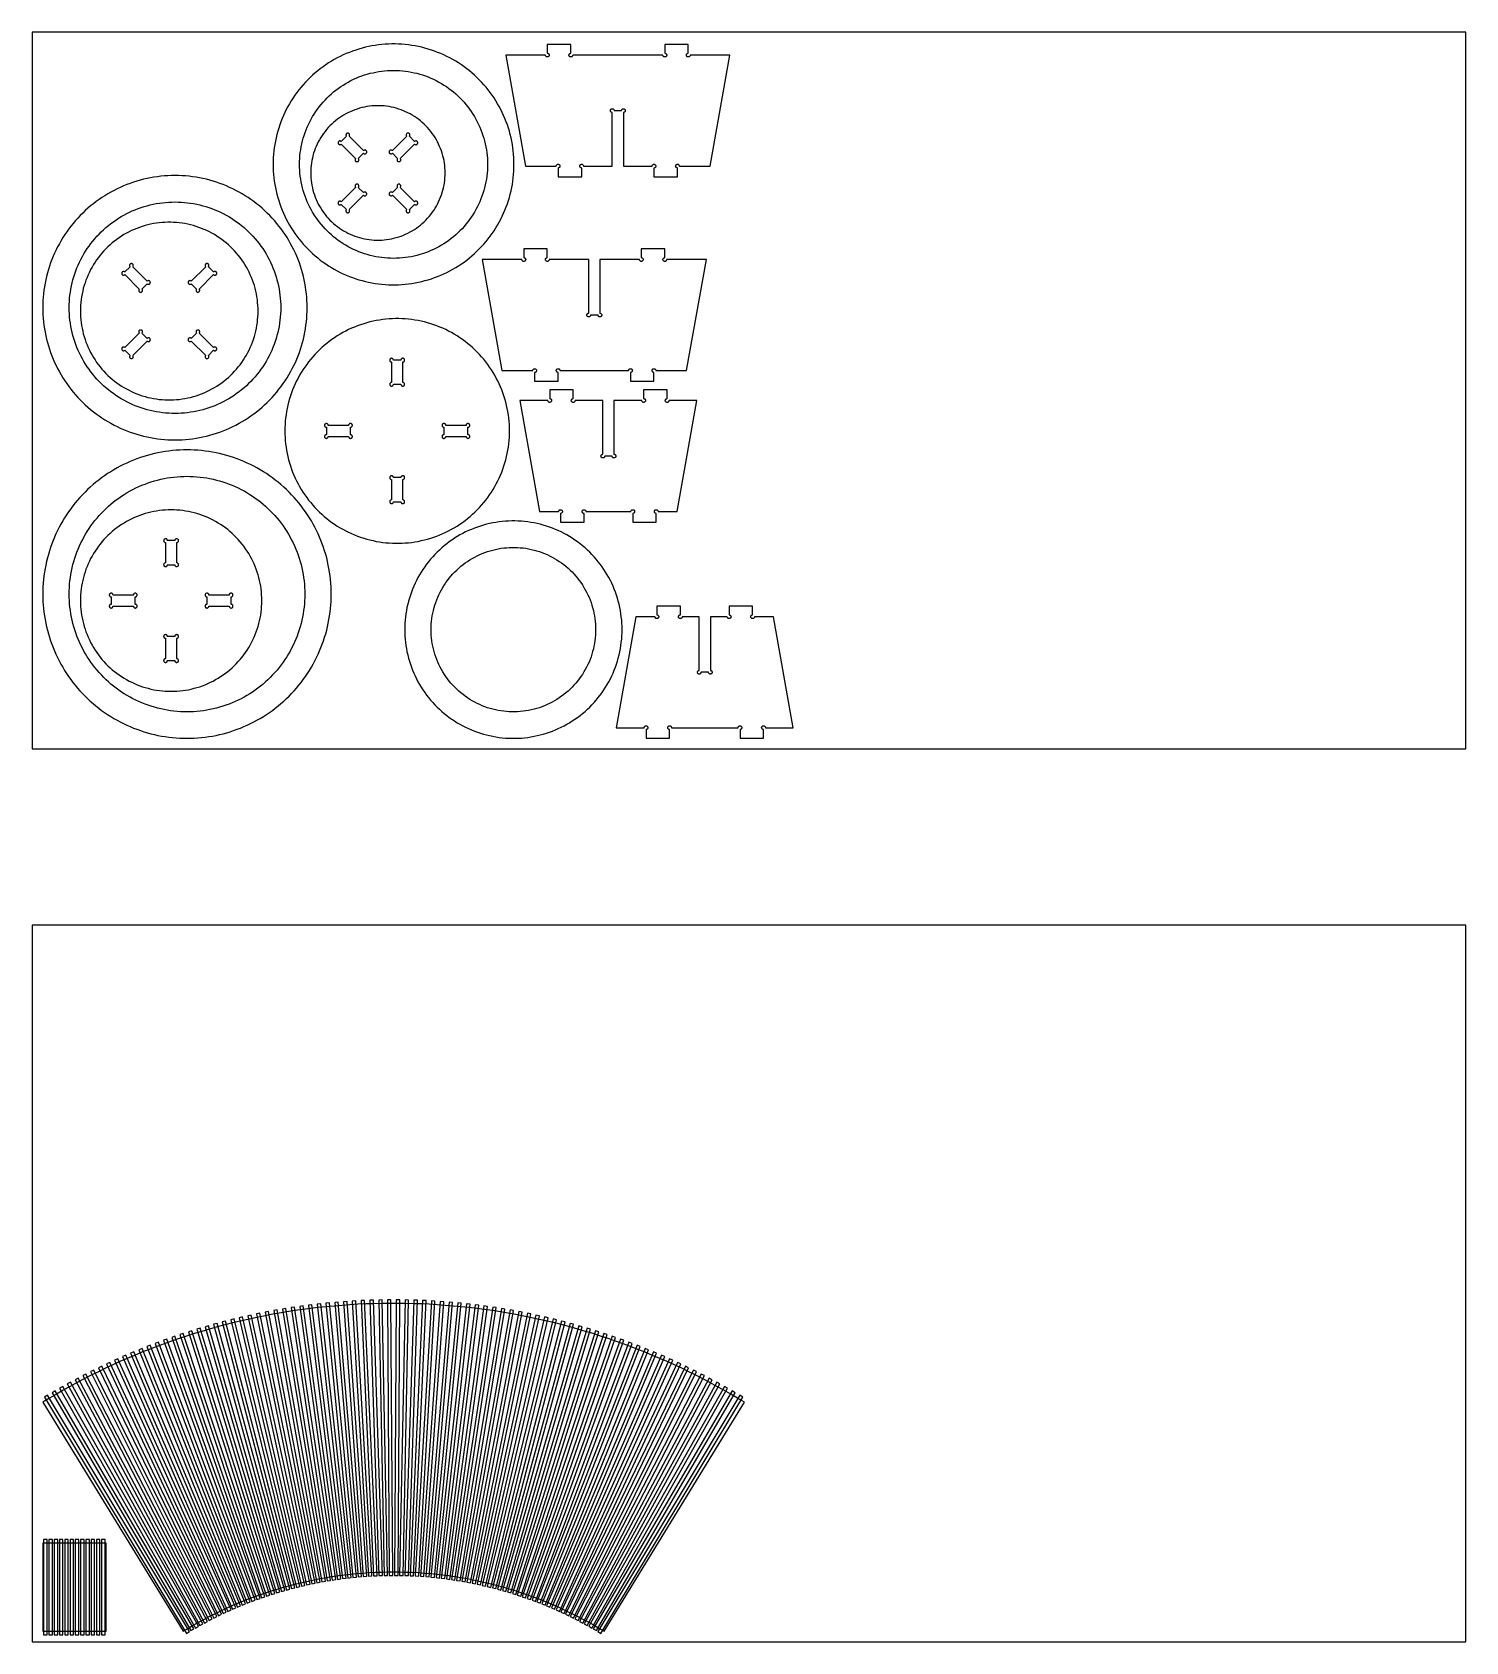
# Model space of a CAD drawing. Extents: x 0 to 2440, y 0 to 2740.
import ezdxf

# ---------------------------------------------------------------- set-up
doc = ezdxf.new("R2010")
doc.units = 0
for name, color, linetype in [('GABARIT_BAGUES_18MM', 3, 'Continuous'), ('GABARIT_INTERIEUR_18MM', 5, 'Continuous'), ('PIECE_5MM', 1, 'Continuous'), ('PLANCHE_18MM', 8, 'Continuous'), ('PLANCHE_5MM', 8, 'Continuous'), ('POCHE_KERF_4MM', 6, 'Continuous')]:
    doc.layers.add(name, color=color, linetype=linetype)

msp = doc.modelspace()

# ---------------------------------------------------------------- linework, layer by layer
at = {"layer": 'GABARIT_BAGUES_18MM'}
for points in [[(820, 2515), (819.9, 2520.7), (819.7, 2526.4), (819.3, 2532.1), (818.7, 2537.8), (818, 2543.4), (817.2, 2549), (816.1, 2554.6), (815, 2560.2), (813.6, 2565.8), (812.1, 2571.3), (810.5, 2576.7), (808.7, 2582.1), (806.8, 2587.5), (804.7, 2592.8), (802.4, 2598), (800.1, 2603.2), (797.5, 2608.3), (794.9, 2613.4), (792.1, 2618.3), (789.1, 2623.2), (786, 2628), (782.8, 2632.7), (779.5, 2637.3), (776, 2641.9), (772.4, 2646.3), (768.7, 2650.6), (764.9, 2654.8), (761, 2658.9), (756.9, 2662.9), (752.7, 2666.8), (748.5, 2670.6), (744.1, 2674.3), (739.6, 2677.8), (735, 2681.2), (730.4, 2684.5), (725.6, 2687.6), (720.8, 2690.6), (715.9, 2693.5), (710.9, 2696.2), (705.8, 2698.8), (700.6, 2701.3), (695.4, 2703.6), (690.1, 2705.7), (684.8, 2707.7), (679.4, 2709.6), (674, 2711.3), (668.5, 2712.9), (663, 2714.3), (657.4, 2715.6), (651.8, 2716.7), (646.2, 2717.6), (640.6, 2718.4), (634.9, 2719), (629.2, 2719.5), (623.5, 2719.8), (617.8, 2720), (612.2, 2720), (606.5, 2719.8), (600.8, 2719.5), (595.1, 2719), (589.4, 2718.4), (583.8, 2717.6), (578.2, 2716.7), (572.6, 2715.6), (567, 2714.3), (561.5, 2712.9), (556, 2711.3), (550.6, 2709.6), (545.2, 2707.7), (539.9, 2705.7), (534.6, 2703.6), (529.4, 2701.3), (524.2, 2698.8), (519.1, 2696.2), (514.1, 2693.5), (509.2, 2690.6), (504.4, 2687.6), (499.6, 2684.5), (495, 2681.2), (490.4, 2677.8), (485.9, 2674.3), (481.5, 2670.6), (477.3, 2666.8), (473.1, 2662.9), (469, 2658.9), (465.1, 2654.8), (461.3, 2650.6), (457.6, 2646.3), (454, 2641.9), (450.5, 2637.3), (447.2, 2632.7), (444, 2628), (440.9, 2623.2), (437.9, 2618.3), (435.1, 2613.4), (432.5, 2608.3), (429.9, 2603.2), (427.6, 2598), (425.3, 2592.8), (423.2, 2587.5), (421.3, 2582.1), (419.5, 2576.7), (417.9, 2571.3), (416.4, 2565.8), (415, 2560.2), (413.9, 2554.6), (412.8, 2549), (412, 2543.4), (411.3, 2537.8), (410.7, 2532.1), (410.3, 2526.4), (410.1, 2520.7), (410, 2515), (410.1, 2509.3), (410.3, 2503.6), (410.7, 2497.9), (411.3, 2492.2), (412, 2486.6), (412.8, 2481), (413.9, 2475.4), (415, 2469.8), (416.4, 2464.2), (417.9, 2458.7), (419.5, 2453.3), (421.3, 2447.9), (423.2, 2442.5), (425.3, 2437.2), (427.6, 2432), (429.9, 2426.8), (432.5, 2421.7), (435.1, 2416.6), (437.9, 2411.7), (440.9, 2406.8), (444, 2402), (447.2, 2397.3), (450.5, 2392.7), (454, 2388.1), (457.6, 2383.7), (461.3, 2379.4), (465.1, 2375.2), (469, 2371.1), (473.1, 2367.1), (477.3, 2363.2), (481.5, 2359.4), (485.9, 2355.7), (490.4, 2352.2), (495, 2348.8), (499.6, 2345.5), (504.4, 2342.4), (509.2, 2339.4), (514.1, 2336.5), (519.1, 2333.8), (524.2, 2331.2), (529.4, 2328.7), (534.6, 2326.4), (539.9, 2324.3), (545.2, 2322.3), (550.6, 2320.4), (556, 2318.7), (561.5, 2317.1), (567, 2315.7), (572.6, 2314.4), (578.2, 2313.3), (583.8, 2312.4), (589.4, 2311.6), (595.1, 2311), (600.8, 2310.5), (606.5, 2310.2), (612.2, 2310), (617.8, 2310), (623.5, 2310.2), (629.2, 2310.5), (634.9, 2311), (640.6, 2311.6), (646.2, 2312.4), (651.8, 2313.3), (657.4, 2314.4), (663, 2315.7), (668.5, 2317.1), (674, 2318.7), (679.4, 2320.4), (684.8, 2322.3), (690.1, 2324.3), (695.4, 2326.4), (700.6, 2328.7), (705.8, 2331.2), (710.9, 2333.8), (715.9, 2336.5), (720.8, 2339.4), (725.6, 2342.4), (730.4, 2345.5), (735, 2348.8), (739.6, 2352.2), (744.1, 2355.7), (748.5, 2359.4), (752.7, 2363.2), (756.9, 2367.1), (761, 2371.1), (764.9, 2375.2), (768.7, 2379.4), (772.4, 2383.7), (776, 2388.1), (779.5, 2392.7), (782.8, 2397.3), (786, 2402), (789.1, 2406.8), (792.1, 2411.7), (794.9, 2416.6), (797.5, 2421.7), (800.1, 2426.8), (802.4, 2432), (804.7, 2437.2), (806.8, 2442.5), (808.7, 2447.9), (810.5, 2453.3), (812.1, 2458.7), (813.6, 2464.2), (815, 2469.8), (816.1, 2475.4), (817.2, 2481), (818, 2486.6), (818.7, 2492.2), (819.3, 2497.9), (819.7, 2503.6), (819.9, 2509.3)], [(455, 2515), (455.1, 2520), (455.3, 2525), (455.7, 2530.1), (456.3, 2535.1), (457, 2540), (457.8, 2545), (458.9, 2549.9), (460, 2554.8), (461.4, 2559.6), (462.8, 2564.4), (464.5, 2569.2), (466.2, 2573.9), (468.2, 2578.5), (470.2, 2583.1), (472.4, 2587.6), (474.8, 2592.1), (477.3, 2596.4), (479.9, 2600.7), (482.7, 2604.9), (485.6, 2609), (488.6, 2613.1), (491.7, 2617), (495, 2620.8), (498.4, 2624.5), (501.9, 2628.1), (505.5, 2631.6), (509.2, 2635), (513, 2638.3), (516.9, 2641.4), (521, 2644.4), (525.1, 2647.3), (529.3, 2650.1), (533.6, 2652.7), (537.9, 2655.2), (542.4, 2657.6), (546.9, 2659.8), (551.5, 2661.8), (556.1, 2663.8), (560.8, 2665.5), (565.6, 2667.2), (570.4, 2668.6), (575.2, 2670), (580.1, 2671.1), (585, 2672.2), (590, 2673), (594.9, 2673.7), (599.9, 2674.3), (605, 2674.7), (610, 2674.9), (615, 2675), (620, 2674.9), (625, 2674.7), (630.1, 2674.3), (635.1, 2673.7), (640, 2673), (645, 2672.2), (649.9, 2671.1), (654.8, 2670), (659.6, 2668.6), (664.4, 2667.2), (669.2, 2665.5), (673.9, 2663.8), (678.5, 2661.8), (683.1, 2659.8), (687.6, 2657.6), (692.1, 2655.2), (696.4, 2652.7), (700.7, 2650.1), (704.9, 2647.3), (709, 2644.4), (713.1, 2641.4), (717, 2638.3), (720.8, 2635), (724.5, 2631.6), (728.1, 2628.1), (731.6, 2624.5), (735, 2620.8), (738.3, 2617), (741.4, 2613.1), (744.4, 2609), (747.3, 2604.9), (750.1, 2600.7), (752.7, 2596.4), (755.2, 2592.1), (757.6, 2587.6), (759.8, 2583.1), (761.8, 2578.5), (763.8, 2573.9), (765.5, 2569.2), (767.2, 2564.4), (768.6, 2559.6), (770, 2554.8), (771.1, 2549.9), (772.2, 2545), (773, 2540), (773.7, 2535.1), (774.3, 2530.1), (774.7, 2525), (774.9, 2520), (775, 2515), (774.9, 2510), (774.7, 2505), (774.3, 2499.9), (773.7, 2494.9), (773, 2490), (772.2, 2485), (771.1, 2480.1), (770, 2475.2), (768.6, 2470.4), (767.2, 2465.6), (765.5, 2460.8), (763.8, 2456.1), (761.8, 2451.5), (759.8, 2446.9), (757.6, 2442.4), (755.2, 2437.9), (752.7, 2433.6), (750.1, 2429.3), (747.3, 2425.1), (744.4, 2421), (741.4, 2416.9), (738.3, 2413), (735, 2409.2), (731.6, 2405.5), (728.1, 2401.9), (724.5, 2398.4), (720.8, 2395), (717, 2391.7), (713.1, 2388.6), (709, 2385.6), (704.9, 2382.7), (700.7, 2379.9), (696.4, 2377.3), (692.1, 2374.8), (687.6, 2372.4), (683.1, 2370.2), (678.5, 2368.2), (673.9, 2366.2), (669.2, 2364.5), (664.4, 2362.8), (659.6, 2361.4), (654.8, 2360), (649.9, 2358.9), (645, 2357.8), (640, 2357), (635.1, 2356.3), (630.1, 2355.7), (625, 2355.3), (620, 2355.1), (615, 2355), (610, 2355.1), (605, 2355.3), (599.9, 2355.7), (594.9, 2356.3), (590, 2357), (585, 2357.8), (580.1, 2358.9), (575.2, 2360), (570.4, 2361.4), (565.6, 2362.8), (560.8, 2364.5), (556.1, 2366.2), (551.5, 2368.2), (546.9, 2370.2), (542.4, 2372.4), (537.9, 2374.8), (533.6, 2377.3), (529.3, 2379.9), (525.1, 2382.7), (521, 2385.6), (516.9, 2388.6), (513, 2391.7), (509.2, 2395), (505.5, 2398.4), (501.9, 2401.9), (498.4, 2405.5), (495, 2409.2), (491.7, 2413), (488.6, 2416.9), (485.6, 2421), (482.7, 2425.1), (479.9, 2429.3), (477.3, 2433.6), (474.8, 2437.9), (472.4, 2442.4), (470.2, 2446.9), (468.2, 2451.5), (466.2, 2456.1), (464.5, 2460.8), (462.8, 2465.6), (461.4, 2470.4), (460, 2475.2), (458.9, 2480.1), (457.8, 2485), (457, 2490), (456.3, 2494.9), (455.7, 2499.9), (455.3, 2505), (455.1, 2510)], [(468, 2271), (467.9, 2277), (467.7, 2283), (467.3, 2289), (466.7, 2294.9), (466, 2300.9), (465.1, 2306.8), (464.1, 2312.7), (462.9, 2318.6), (461.6, 2324.4), (460.1, 2330.2), (458.4, 2336), (456.6, 2341.7), (454.7, 2347.3), (452.6, 2352.9), (450.3, 2358.5), (447.9, 2364), (445.3, 2369.4), (442.7, 2374.7), (439.8, 2380), (436.8, 2385.2), (433.7, 2390.3), (430.5, 2395.4), (427.1, 2400.3), (423.6, 2405.2), (420, 2409.9), (416.2, 2414.6), (412.3, 2419.2), (408.3, 2423.6), (404.2, 2428), (400, 2432.2), (395.6, 2436.3), (391.2, 2440.3), (386.6, 2444.2), (381.9, 2448), (377.2, 2451.6), (372.3, 2455.1), (367.4, 2458.5), (362.3, 2461.7), (357.2, 2464.8), (352, 2467.8), (346.7, 2470.7), (341.4, 2473.3), (336, 2475.9), (330.5, 2478.3), (324.9, 2480.6), (319.3, 2482.7), (313.7, 2484.6), (308, 2486.4), (302.2, 2488.1), (296.4, 2489.6), (290.6, 2490.9), (284.7, 2492.1), (278.8, 2493.1), (272.9, 2494), (266.9, 2494.7), (261, 2495.3), (255, 2495.7), (249, 2495.9), (243, 2496), (237, 2495.9), (231, 2495.7), (225, 2495.3), (219.1, 2494.7), (213.1, 2494), (207.2, 2493.1), (201.3, 2492.1), (195.4, 2490.9), (189.6, 2489.6), (183.8, 2488.1), (178, 2486.4), (172.3, 2484.6), (166.7, 2482.7), (161.1, 2480.6), (155.5, 2478.3), (150, 2475.9), (144.6, 2473.3), (139.3, 2470.7), (134, 2467.8), (128.8, 2464.8), (123.7, 2461.7), (118.6, 2458.5), (113.7, 2455.1), (108.8, 2451.6), (104.1, 2448), (99.4, 2444.2), (94.8, 2440.3), (90.4, 2436.3), (86, 2432.2), (81.8, 2428), (77.7, 2423.6), (73.7, 2419.2), (69.8, 2414.6), (66, 2409.9), (62.4, 2405.2), (58.9, 2400.3), (55.5, 2395.4), (52.3, 2390.3), (49.2, 2385.2), (46.2, 2380), (43.3, 2374.7), (40.7, 2369.4), (38.1, 2364), (35.7, 2358.5), (33.4, 2352.9), (31.3, 2347.3), (29.4, 2341.7), (27.6, 2336), (25.9, 2330.2), (24.4, 2324.4), (23.1, 2318.6), (21.9, 2312.7), (20.9, 2306.8), (20, 2300.9), (19.3, 2294.9), (18.7, 2289), (18.3, 2283), (18.1, 2277), (18, 2271), (18.1, 2265), (18.3, 2259), (18.7, 2253), (19.3, 2247.1), (20, 2241.1), (20.9, 2235.2), (21.9, 2229.3), (23.1, 2223.4), (24.4, 2217.6), (25.9, 2211.8), (27.6, 2206), (29.4, 2200.3), (31.3, 2194.7), (33.4, 2189.1), (35.7, 2183.5), (38.1, 2178), (40.7, 2172.6), (43.3, 2167.3), (46.2, 2162), (49.2, 2156.8), (52.3, 2151.7), (55.5, 2146.6), (58.9, 2141.7), (62.4, 2136.8), (66, 2132.1), (69.8, 2127.4), (73.7, 2122.8), (77.7, 2118.4), (81.8, 2114), (86, 2109.8), (90.4, 2105.7), (94.8, 2101.7), (99.4, 2097.8), (104.1, 2094), (108.8, 2090.4), (113.7, 2086.9), (118.6, 2083.5), (123.7, 2080.3), (128.8, 2077.2), (134, 2074.2), (139.3, 2071.3), (144.6, 2068.7), (150, 2066.1), (155.5, 2063.7), (161.1, 2061.4), (166.7, 2059.3), (172.3, 2057.4), (178, 2055.6), (183.8, 2053.9), (189.6, 2052.4), (195.4, 2051.1), (201.3, 2049.9), (207.2, 2048.9), (213.1, 2048), (219.1, 2047.3), (225, 2046.7), (231, 2046.3), (237, 2046.1), (243, 2046), (249, 2046.1), (255, 2046.3), (261, 2046.7), (266.9, 2047.3), (272.9, 2048), (278.8, 2048.9), (284.7, 2049.9), (290.6, 2051.1), (296.4, 2052.4), (302.2, 2053.9), (308, 2055.6), (313.7, 2057.4), (319.3, 2059.3), (324.9, 2061.4), (330.5, 2063.7), (336, 2066.1), (341.4, 2068.7), (346.7, 2071.3), (352, 2074.2), (357.2, 2077.2), (362.3, 2080.3), (367.4, 2083.5), (372.3, 2086.9), (377.2, 2090.4), (381.9, 2094), (386.6, 2097.8), (391.2, 2101.7), (395.6, 2105.7), (400, 2109.8), (404.2, 2114), (408.3, 2118.4), (412.3, 2122.8), (416.2, 2127.4), (420, 2132.1), (423.6, 2136.8), (427.1, 2141.7), (430.5, 2146.6), (433.7, 2151.7), (436.8, 2156.8), (439.8, 2162), (442.7, 2167.3), (445.3, 2172.6), (447.9, 2178), (450.3, 2183.5), (452.6, 2189.1), (454.7, 2194.7), (456.6, 2200.3), (458.4, 2206), (460.1, 2211.8), (461.6, 2217.6), (462.9, 2223.4), (464.1, 2229.3), (465.1, 2235.2), (466, 2241.1), (466.7, 2247.1), (467.3, 2253), (467.7, 2259), (467.9, 2265)], [(63, 2271), (63.1, 2276.3), (63.3, 2281.7), (63.7, 2287), (64.3, 2292.3), (65, 2297.6), (65.8, 2302.8), (66.9, 2308.1), (68, 2313.3), (69.4, 2318.4), (70.8, 2323.6), (72.5, 2328.6), (74.3, 2333.7), (76.2, 2338.6), (78.3, 2343.6), (80.5, 2348.4), (82.9, 2353.2), (85.4, 2357.9), (88, 2362.5), (90.8, 2367.1), (93.7, 2371.6), (96.8, 2375.9), (99.9, 2380.2), (103.2, 2384.4), (106.6, 2388.5), (110.2, 2392.5), (113.8, 2396.4), (117.6, 2400.2), (121.5, 2403.8), (125.5, 2407.4), (129.6, 2410.8), (133.8, 2414.1), (138.1, 2417.2), (142.4, 2420.3), (146.9, 2423.2), (151.5, 2426), (156.1, 2428.6), (160.8, 2431.1), (165.6, 2433.5), (170.4, 2435.7), (175.4, 2437.8), (180.3, 2439.7), (185.4, 2441.5), (190.4, 2443.2), (195.6, 2444.6), (200.7, 2446), (205.9, 2447.1), (211.2, 2448.2), (216.4, 2449), (221.7, 2449.7), (227, 2450.3), (232.3, 2450.7), (237.7, 2450.9), (243, 2451), (248.3, 2450.9), (253.7, 2450.7), (259, 2450.3), (264.3, 2449.7), (269.6, 2449), (274.8, 2448.2), (280.1, 2447.1), (285.3, 2446), (290.4, 2444.6), (295.6, 2443.2), (300.6, 2441.5), (305.7, 2439.7), (310.6, 2437.8), (315.6, 2435.7), (320.4, 2433.5), (325.2, 2431.1), (329.9, 2428.6), (334.5, 2426), (339.1, 2423.2), (343.6, 2420.3), (347.9, 2417.2), (352.2, 2414.1), (356.4, 2410.8), (360.5, 2407.4), (364.5, 2403.8), (368.4, 2400.2), (372.2, 2396.4), (375.8, 2392.5), (379.4, 2388.5), (382.8, 2384.4), (386.1, 2380.2), (389.2, 2375.9), (392.3, 2371.6), (395.2, 2367.1), (398, 2362.5), (400.6, 2357.9), (403.1, 2353.2), (405.5, 2348.4), (407.7, 2343.6), (409.8, 2338.6), (411.7, 2333.7), (413.5, 2328.6), (415.2, 2323.6), (416.6, 2318.4), (418, 2313.3), (419.1, 2308.1), (420.2, 2302.8), (421, 2297.6), (421.7, 2292.3), (422.3, 2287), (422.7, 2281.7), (422.9, 2276.3), (423, 2271), (422.9, 2265.7), (422.7, 2260.3), (422.3, 2255), (421.7, 2249.7), (421, 2244.4), (420.2, 2239.2), (419.1, 2233.9), (418, 2228.7), (416.6, 2223.6), (415.2, 2218.4), (413.5, 2213.4), (411.7, 2208.3), (409.8, 2203.4), (407.7, 2198.4), (405.5, 2193.6), (403.1, 2188.8), (400.6, 2184.1), (398, 2179.5), (395.2, 2174.9), (392.3, 2170.4), (389.2, 2166.1), (386.1, 2161.8), (382.8, 2157.6), (379.4, 2153.5), (375.8, 2149.5), (372.2, 2145.6), (368.4, 2141.8), (364.5, 2138.2), (360.5, 2134.6), (356.4, 2131.2), (352.2, 2127.9), (347.9, 2124.8), (343.6, 2121.7), (339.1, 2118.8), (334.5, 2116), (329.9, 2113.4), (325.2, 2110.9), (320.4, 2108.5), (315.6, 2106.3), (310.6, 2104.2), (305.7, 2102.3), (300.6, 2100.5), (295.6, 2098.8), (290.4, 2097.4), (285.3, 2096), (280.1, 2094.9), (274.8, 2093.8), (269.6, 2093), (264.3, 2092.3), (259, 2091.7), (253.7, 2091.3), (248.3, 2091.1), (243, 2091), (237.7, 2091.1), (232.3, 2091.3), (227, 2091.7), (221.7, 2092.3), (216.4, 2093), (211.2, 2093.8), (205.9, 2094.9), (200.7, 2096), (195.6, 2097.4), (190.4, 2098.8), (185.4, 2100.5), (180.3, 2102.3), (175.4, 2104.2), (170.4, 2106.3), (165.6, 2108.5), (160.8, 2110.9), (156.1, 2113.4), (151.5, 2116), (146.9, 2118.8), (142.4, 2121.7), (138.1, 2124.8), (133.8, 2127.9), (129.6, 2131.2), (125.5, 2134.6), (121.5, 2138.2), (117.6, 2141.8), (113.8, 2145.6), (110.2, 2149.5), (106.6, 2153.5), (103.2, 2157.6), (99.9, 2161.8), (96.8, 2166.1), (93.7, 2170.4), (90.8, 2174.9), (88, 2179.5), (85.4, 2184.1), (82.9, 2188.8), (80.5, 2193.6), (78.3, 2198.4), (76.2, 2203.4), (74.3, 2208.3), (72.5, 2213.4), (70.8, 2218.4), (69.4, 2223.6), (68, 2228.7), (66.9, 2233.9), (65.8, 2239.2), (65, 2244.4), (64.3, 2249.7), (63.7, 2255), (63.3, 2260.3), (63.1, 2265.7)], [(509, 1783.5), (508.9, 1789.7), (508.7, 1795.9), (508.3, 1802.1), (507.7, 1808.3), (507, 1814.5), (506.2, 1820.7), (505.1, 1826.8), (504, 1832.9), (502.6, 1839), (501.2, 1845), (499.5, 1851), (497.7, 1857), (495.8, 1862.9), (493.7, 1868.8), (491.5, 1874.6), (489.1, 1880.3), (486.6, 1886), (483.9, 1891.6), (481.1, 1897.2), (478.2, 1902.6), (475.1, 1908), (471.8, 1913.4), (468.5, 1918.6), (465, 1923.7), (461.4, 1928.8), (457.6, 1933.8), (453.8, 1938.6), (449.8, 1943.4), (445.7, 1948.1), (441.4, 1952.6), (437.1, 1957.1), (432.6, 1961.4), (428.1, 1965.7), (423.4, 1969.8), (418.6, 1973.8), (413.8, 1977.6), (408.8, 1981.4), (403.7, 1985), (398.6, 1988.5), (393.4, 1991.8), (388, 1995.1), (382.6, 1998.2), (377.2, 2001.1), (371.6, 2003.9), (366, 2006.6), (360.3, 2009.1), (354.6, 2011.5), (348.8, 2013.7), (342.9, 2015.8), (337, 2017.7), (331, 2019.5), (325, 2021.2), (319, 2022.6), (312.9, 2024), (306.8, 2025.1), (300.7, 2026.2), (294.5, 2027), (288.3, 2027.7), (282.1, 2028.3), (275.9, 2028.7), (269.7, 2028.9), (263.5, 2029), (257.3, 2028.9), (251.1, 2028.7), (244.9, 2028.3), (238.7, 2027.7), (232.5, 2027), (226.3, 2026.2), (220.2, 2025.1), (214.1, 2024), (208, 2022.6), (202, 2021.2), (196, 2019.5), (190, 2017.7), (184.1, 2015.8), (178.2, 2013.7), (172.4, 2011.5), (166.7, 2009.1), (161, 2006.6), (155.4, 2003.9), (149.8, 2001.1), (144.4, 1998.2), (139, 1995.1), (133.6, 1991.8), (128.4, 1988.5), (123.3, 1985), (118.2, 1981.4), (113.2, 1977.6), (108.4, 1973.8), (103.6, 1969.8), (98.9, 1965.7), (94.4, 1961.4), (89.9, 1957.1), (85.6, 1952.6), (81.3, 1948.1), (77.2, 1943.4), (73.2, 1938.6), (69.4, 1933.8), (65.6, 1928.8), (62, 1923.7), (58.5, 1918.6), (55.2, 1913.4), (51.9, 1908), (48.8, 1902.6), (45.9, 1897.2), (43.1, 1891.6), (40.4, 1886), (37.9, 1880.3), (35.5, 1874.6), (33.3, 1868.8), (31.2, 1862.9), (29.3, 1857), (27.5, 1851), (25.8, 1845), (24.4, 1839), (23, 1832.9), (21.9, 1826.8), (20.8, 1820.7), (20, 1814.5), (19.3, 1808.3), (18.7, 1802.1), (18.3, 1795.9), (18.1, 1789.7), (18, 1783.5), (18.1, 1777.3), (18.3, 1771.1), (18.7, 1764.9), (19.3, 1758.7), (20, 1752.5), (20.8, 1746.3), (21.9, 1740.2), (23, 1734.1), (24.4, 1728), (25.8, 1722), (27.5, 1716), (29.3, 1710), (31.2, 1704.1), (33.3, 1698.2), (35.5, 1692.4), (37.9, 1686.7), (40.4, 1681), (43.1, 1675.4), (45.9, 1669.8), (48.8, 1664.4), (51.9, 1659), (55.2, 1653.6), (58.5, 1648.4), (62, 1643.3), (65.6, 1638.2), (69.4, 1633.2), (73.2, 1628.4), (77.2, 1623.6), (81.3, 1618.9), (85.6, 1614.4), (89.9, 1609.9), (94.4, 1605.6), (98.9, 1601.3), (103.6, 1597.2), (108.4, 1593.2), (113.2, 1589.4), (118.2, 1585.6), (123.3, 1582), (128.4, 1578.5), (133.6, 1575.2), (139, 1571.9), (144.4, 1568.8), (149.8, 1565.9), (155.4, 1563.1), (161, 1560.4), (166.7, 1557.9), (172.4, 1555.5), (178.2, 1553.3), (184.1, 1551.2), (190, 1549.3), (196, 1547.5), (202, 1545.8), (208, 1544.4), (214.1, 1543), (220.2, 1541.9), (226.3, 1540.8), (232.5, 1540), (238.7, 1539.3), (244.9, 1538.7), (251.1, 1538.3), (257.3, 1538.1), (263.5, 1538), (269.7, 1538.1), (275.9, 1538.3), (282.1, 1538.7), (288.3, 1539.3), (294.5, 1540), (300.7, 1540.8), (306.8, 1541.9), (312.9, 1543), (319, 1544.4), (325, 1545.8), (331, 1547.5), (337, 1549.3), (342.9, 1551.2), (348.8, 1553.3), (354.6, 1555.5), (360.3, 1557.9), (366, 1560.4), (371.6, 1563.1), (377.2, 1565.9), (382.6, 1568.8), (388, 1571.9), (393.4, 1575.2), (398.6, 1578.5), (403.7, 1582), (408.8, 1585.6), (413.8, 1589.4), (418.6, 1593.2), (423.4, 1597.2), (428.1, 1601.3), (432.6, 1605.6), (437.1, 1609.9), (441.4, 1614.4), (445.7, 1618.9), (449.8, 1623.6), (453.8, 1628.4), (457.6, 1633.2), (461.4, 1638.2), (465, 1643.3), (468.5, 1648.4), (471.8, 1653.6), (475.1, 1659), (478.2, 1664.4), (481.1, 1669.8), (483.9, 1675.4), (486.6, 1681), (489.1, 1686.7), (491.5, 1692.4), (493.7, 1698.2), (495.8, 1704.1), (497.7, 1710), (499.5, 1716), (501.2, 1722), (502.6, 1728), (504, 1734.1), (505.1, 1740.2), (506.2, 1746.3), (507, 1752.5), (507.7, 1758.7), (508.3, 1764.9), (508.7, 1771.1), (508.9, 1777.3)], [(63, 1783.5), (63.1, 1789.1), (63.3, 1794.7), (63.7, 1800.4), (64.3, 1805.9), (65, 1811.5), (65.8, 1817.1), (66.9, 1822.6), (68, 1828.1), (69.4, 1833.6), (70.8, 1839), (72.5, 1844.4), (74.3, 1849.7), (76.2, 1855), (78.3, 1860.2), (80.5, 1865.4), (82.9, 1870.5), (85.4, 1875.5), (88, 1880.5), (90.8, 1885.4), (93.7, 1890.2), (96.8, 1894.9), (100, 1899.5), (103.3, 1904.1), (106.7, 1908.5), (110.3, 1912.9), (114, 1917.1), (117.8, 1921.2), (121.7, 1925.3), (125.8, 1929.2), (129.9, 1933), (134.1, 1936.7), (138.5, 1940.3), (142.9, 1943.7), (147.5, 1947), (152.1, 1950.2), (156.8, 1953.3), (161.6, 1956.2), (166.5, 1959), (171.5, 1961.6), (176.5, 1964.1), (181.6, 1966.5), (186.8, 1968.7), (192, 1970.8), (197.3, 1972.7), (202.6, 1974.5), (208, 1976.2), (213.4, 1977.6), (218.9, 1979), (224.4, 1980.1), (229.9, 1981.2), (235.5, 1982), (241.1, 1982.7), (246.6, 1983.3), (252.3, 1983.7), (257.9, 1983.9), (263.5, 1984), (269.1, 1983.9), (274.7, 1983.7), (280.4, 1983.3), (285.9, 1982.7), (291.5, 1982), (297.1, 1981.2), (302.6, 1980.1), (308.1, 1979), (313.6, 1977.6), (319, 1976.2), (324.4, 1974.5), (329.7, 1972.7), (335, 1970.8), (340.2, 1968.7), (345.4, 1966.5), (350.5, 1964.1), (355.5, 1961.6), (360.5, 1959), (365.4, 1956.2), (370.2, 1953.3), (374.9, 1950.2), (379.5, 1947), (384.1, 1943.7), (388.5, 1940.3), (392.9, 1936.7), (397.1, 1933), (401.2, 1929.2), (405.3, 1925.3), (409.2, 1921.2), (413, 1917.1), (416.7, 1912.9), (420.3, 1908.5), (423.7, 1904.1), (427, 1899.5), (430.2, 1894.9), (433.3, 1890.2), (436.2, 1885.4), (439, 1880.5), (441.6, 1875.5), (444.1, 1870.5), (446.5, 1865.4), (448.7, 1860.2), (450.8, 1855), (452.7, 1849.7), (454.5, 1844.4), (456.2, 1839), (457.6, 1833.6), (459, 1828.1), (460.1, 1822.6), (461.2, 1817.1), (462, 1811.5), (462.7, 1805.9), (463.3, 1800.4), (463.7, 1794.7), (463.9, 1789.1), (464, 1783.5), (463.9, 1777.9), (463.7, 1772.3), (463.3, 1766.6), (462.7, 1761.1), (462, 1755.5), (461.2, 1749.9), (460.1, 1744.4), (459, 1738.9), (457.6, 1733.4), (456.2, 1728), (454.5, 1722.6), (452.7, 1717.3), (450.8, 1712), (448.7, 1706.8), (446.5, 1701.6), (444.1, 1696.5), (441.6, 1691.5), (439, 1686.5), (436.2, 1681.6), (433.3, 1676.8), (430.2, 1672.1), (427, 1667.5), (423.7, 1662.9), (420.3, 1658.5), (416.7, 1654.1), (413, 1649.9), (409.2, 1645.8), (405.3, 1641.7), (401.2, 1637.8), (397.1, 1634), (392.9, 1630.3), (388.5, 1626.7), (384.1, 1623.3), (379.5, 1620), (374.9, 1616.8), (370.2, 1613.7), (365.4, 1610.8), (360.5, 1608), (355.5, 1605.4), (350.5, 1602.9), (345.4, 1600.5), (340.2, 1598.3), (335, 1596.2), (329.7, 1594.3), (324.4, 1592.5), (319, 1590.8), (313.6, 1589.4), (308.1, 1588), (302.6, 1586.9), (297.1, 1585.8), (291.5, 1585), (285.9, 1584.3), (280.4, 1583.7), (274.7, 1583.3), (269.1, 1583.1), (263.5, 1583), (257.9, 1583.1), (252.3, 1583.3), (246.6, 1583.7), (241.1, 1584.3), (235.5, 1585), (229.9, 1585.8), (224.4, 1586.9), (218.9, 1588), (213.4, 1589.4), (208, 1590.8), (202.6, 1592.5), (197.3, 1594.3), (192, 1596.2), (186.8, 1598.3), (181.6, 1600.5), (176.5, 1602.9), (171.5, 1605.4), (166.5, 1608), (161.6, 1610.8), (156.8, 1613.7), (152.1, 1616.8), (147.5, 1620), (142.9, 1623.3), (138.5, 1626.7), (134.1, 1630.3), (129.9, 1634), (125.8, 1637.8), (121.7, 1641.7), (117.8, 1645.8), (114, 1649.9), (110.3, 1654.1), (106.7, 1658.5), (103.3, 1662.9), (100, 1667.5), (96.8, 1672.1), (93.7, 1676.8), (90.8, 1681.6), (88, 1686.5), (85.4, 1691.5), (82.9, 1696.5), (80.5, 1701.6), (78.3, 1706.8), (76.2, 1712), (74.3, 1717.3), (72.5, 1722.6), (70.8, 1728), (69.4, 1733.4), (68, 1738.9), (66.9, 1744.4), (65.8, 1749.9), (65, 1755.5), (64.3, 1761.1), (63.7, 1766.6), (63.3, 1772.3), (63.1, 1777.9)], [(1004, 1723), (1003.9, 1728.4), (1003.7, 1733.9), (1003.3, 1739.3), (1002.7, 1744.7), (1002, 1750.1), (1001.1, 1755.4), (1000.1, 1760.8), (998.9, 1766.1), (997.6, 1771.3), (996.1, 1776.5), (994.4, 1781.7), (992.6, 1786.8), (990.7, 1791.9), (988.6, 1796.9), (986.3, 1801.9), (984, 1806.7), (981.4, 1811.6), (978.8, 1816.3), (976, 1820.9), (973, 1825.5), (969.9, 1830), (966.7, 1834.4), (963.4, 1838.6), (959.9, 1842.8), (956.4, 1846.9), (952.7, 1850.9), (948.9, 1854.8), (944.9, 1858.5), (940.9, 1862.2), (936.8, 1865.7), (932.5, 1869.1), (928.2, 1872.3), (923.7, 1875.5), (919.2, 1878.5), (914.6, 1881.4), (909.9, 1884.1), (905.2, 1886.7), (900.3, 1889.2), (895.4, 1891.5), (890.4, 1893.7), (885.4, 1895.7), (880.3, 1897.6), (875.1, 1899.3), (869.9, 1900.9), (864.7, 1902.3), (859.4, 1903.5), (854.1, 1904.6), (848.7, 1905.6), (843.4, 1906.4), (838, 1907), (832.6, 1907.5), (827.1, 1907.8), (821.7, 1908), (816.3, 1908), (810.9, 1907.8), (805.4, 1907.5), (800, 1907), (794.6, 1906.4), (789.3, 1905.6), (783.9, 1904.6), (778.6, 1903.5), (773.3, 1902.3), (768.1, 1900.9), (762.9, 1899.3), (757.7, 1897.6), (752.6, 1895.7), (747.6, 1893.7), (742.6, 1891.5), (737.7, 1889.2), (732.8, 1886.7), (728.1, 1884.1), (723.4, 1881.4), (718.8, 1878.5), (714.3, 1875.5), (709.8, 1872.3), (705.5, 1869.1), (701.2, 1865.7), (697.1, 1862.2), (693.1, 1858.5), (689.1, 1854.8), (685.3, 1850.9), (681.6, 1846.9), (678.1, 1842.8), (674.6, 1838.6), (671.3, 1834.4), (668.1, 1830), (665, 1825.5), (662, 1820.9), (659.2, 1816.3), (656.6, 1811.6), (654, 1806.7), (651.7, 1801.9), (649.4, 1796.9), (647.3, 1791.9), (645.4, 1786.8), (643.6, 1781.7), (641.9, 1776.5), (640.4, 1771.3), (639.1, 1766.1), (637.9, 1760.8), (636.9, 1755.4), (636, 1750.1), (635.3, 1744.7), (634.7, 1739.3), (634.3, 1733.9), (634.1, 1728.4), (634, 1723), (634.1, 1717.6), (634.3, 1712.1), (634.7, 1706.7), (635.3, 1701.3), (636, 1695.9), (636.9, 1690.6), (637.9, 1685.2), (639.1, 1679.9), (640.4, 1674.7), (641.9, 1669.5), (643.6, 1664.3), (645.4, 1659.2), (647.3, 1654.1), (649.4, 1649.1), (651.7, 1644.1), (654, 1639.3), (656.6, 1634.4), (659.2, 1629.7), (662, 1625.1), (665, 1620.5), (668.1, 1616), (671.3, 1611.6), (674.6, 1607.4), (678.1, 1603.2), (681.6, 1599.1), (685.3, 1595.1), (689.1, 1591.2), (693.1, 1587.5), (697.1, 1583.8), (701.2, 1580.3), (705.5, 1576.9), (709.8, 1573.7), (714.3, 1570.5), (718.8, 1567.5), (723.4, 1564.6), (728.1, 1561.9), (732.8, 1559.3), (737.7, 1556.8), (742.6, 1554.5), (747.6, 1552.3), (752.6, 1550.3), (757.7, 1548.4), (762.9, 1546.7), (768.1, 1545.1), (773.3, 1543.7), (778.6, 1542.5), (783.9, 1541.4), (789.3, 1540.4), (794.6, 1539.6), (800, 1539), (805.4, 1538.5), (810.9, 1538.2), (816.3, 1538), (821.7, 1538), (827.1, 1538.2), (832.6, 1538.5), (838, 1539), (843.4, 1539.6), (848.7, 1540.4), (854.1, 1541.4), (859.4, 1542.5), (864.7, 1543.7), (869.9, 1545.1), (875.1, 1546.7), (880.3, 1548.4), (885.4, 1550.3), (890.4, 1552.3), (895.4, 1554.5), (900.3, 1556.8), (905.2, 1559.3), (909.9, 1561.9), (914.6, 1564.6), (919.2, 1567.5), (923.7, 1570.5), (928.2, 1573.7), (932.5, 1576.9), (936.8, 1580.3), (940.9, 1583.8), (944.9, 1587.5), (948.9, 1591.2), (952.7, 1595.1), (956.4, 1599.1), (959.9, 1603.2), (963.4, 1607.4), (966.7, 1611.6), (969.9, 1616), (973, 1620.5), (976, 1625.1), (978.8, 1629.7), (981.4, 1634.4), (984, 1639.3), (986.3, 1644.1), (988.6, 1649.1), (990.7, 1654.1), (992.6, 1659.2), (994.4, 1664.3), (996.1, 1669.5), (997.6, 1674.7), (998.9, 1679.9), (1000.1, 1685.2), (1001.1, 1690.6), (1002, 1695.9), (1002.7, 1701.3), (1003.3, 1706.7), (1003.7, 1712.1), (1003.9, 1717.6)], [(679, 1723), (679.1, 1727.7), (679.3, 1732.5), (679.7, 1737.2), (680.3, 1741.9), (681, 1746.5), (681.9, 1751.2), (682.9, 1755.8), (684.1, 1760.4), (685.4, 1764.9), (686.9, 1769.4), (688.6, 1773.8), (690.3, 1778.2), (692.3, 1782.5), (694.4, 1786.8), (696.6, 1790.9), (699, 1795), (701.5, 1799.1), (704.1, 1803), (706.9, 1806.8), (709.8, 1810.6), (712.8, 1814.2), (715.9, 1817.7), (719.2, 1821.2), (722.5, 1824.5), (726, 1827.7), (729.6, 1830.8), (733.3, 1833.7), (737.1, 1836.5), (741, 1839.2), (744.9, 1841.8), (749, 1844.2), (753.1, 1846.5), (757.3, 1848.7), (761.6, 1850.7), (766, 1852.6), (770.4, 1854.3), (774.8, 1855.9), (779.4, 1857.3), (783.9, 1858.5), (788.5, 1859.6), (793.1, 1860.6), (797.8, 1861.4), (802.5, 1862), (807.2, 1862.5), (811.9, 1862.8), (816.6, 1863), (821.4, 1863), (826.1, 1862.8), (830.8, 1862.5), (835.5, 1862), (840.2, 1861.4), (844.9, 1860.6), (849.5, 1859.6), (854.1, 1858.5), (858.6, 1857.3), (863.2, 1855.9), (867.6, 1854.3), (872, 1852.6), (876.4, 1850.7), (880.7, 1848.7), (884.9, 1846.5), (889, 1844.2), (893.1, 1841.8), (897, 1839.2), (900.9, 1836.5), (904.7, 1833.7), (908.4, 1830.8), (912, 1827.7), (915.5, 1824.5), (918.8, 1821.2), (922.1, 1817.7), (925.2, 1814.2), (928.2, 1810.6), (931.1, 1806.8), (933.9, 1803), (936.5, 1799.1), (939, 1795), (941.4, 1790.9), (943.6, 1786.8), (945.7, 1782.5), (947.7, 1778.2), (949.4, 1773.8), (951.1, 1769.4), (952.6, 1764.9), (953.9, 1760.4), (955.1, 1755.8), (956.1, 1751.2), (957, 1746.5), (957.7, 1741.9), (958.3, 1737.2), (958.7, 1732.5), (958.9, 1727.7), (959, 1723), (958.9, 1718.3), (958.7, 1713.5), (958.3, 1708.8), (957.7, 1704.1), (957, 1699.5), (956.1, 1694.8), (955.1, 1690.2), (953.9, 1685.6), (952.6, 1681.1), (951.1, 1676.6), (949.4, 1672.2), (947.7, 1667.8), (945.7, 1663.5), (943.6, 1659.2), (941.4, 1655.1), (939, 1651), (936.5, 1646.9), (933.9, 1643), (931.1, 1639.2), (928.2, 1635.4), (925.2, 1631.8), (922.1, 1628.3), (918.8, 1624.8), (915.5, 1621.5), (912, 1618.3), (908.4, 1615.2), (904.7, 1612.3), (900.9, 1609.5), (897, 1606.8), (893.1, 1604.2), (889, 1601.8), (884.9, 1599.5), (880.7, 1597.3), (876.4, 1595.3), (872, 1593.4), (867.6, 1591.7), (863.2, 1590.1), (858.6, 1588.7), (854.1, 1587.5), (849.5, 1586.4), (844.9, 1585.4), (840.2, 1584.6), (835.5, 1584), (830.8, 1583.5), (826.1, 1583.2), (821.4, 1583), (816.6, 1583), (811.9, 1583.2), (807.2, 1583.5), (802.5, 1584), (797.8, 1584.6), (793.1, 1585.4), (788.5, 1586.4), (783.9, 1587.5), (779.4, 1588.7), (774.8, 1590.1), (770.4, 1591.7), (766, 1593.4), (761.6, 1595.3), (757.3, 1597.3), (753.1, 1599.5), (749, 1601.8), (744.9, 1604.2), (741, 1606.8), (737.1, 1609.5), (733.3, 1612.3), (729.6, 1615.2), (726, 1618.3), (722.5, 1621.5), (719.2, 1624.8), (715.9, 1628.3), (712.8, 1631.8), (709.8, 1635.4), (706.9, 1639.2), (704.1, 1643), (701.5, 1646.9), (699, 1651), (696.6, 1655.1), (694.4, 1659.2), (692.3, 1663.5), (690.3, 1667.8), (688.6, 1672.2), (686.9, 1676.6), (685.4, 1681.1), (684.1, 1685.6), (682.9, 1690.2), (681.9, 1694.8), (681, 1699.5), (680.3, 1704.1), (679.7, 1708.8), (679.3, 1713.5), (679.1, 1718.3)]]:
    msp.add_lwpolyline(points, close=True, dxfattribs=at)
at = {"layer": 'GABARIT_INTERIEUR_18MM'}
for points in [[(1187.4, 2701), (1119.9, 2701), (1119.8, 2700.3), (1119.6, 2699.7), (1119.3, 2699.1), (1118.8, 2698.6), (1118.2, 2698.2), (1117.6, 2697.9), (1116.9, 2697.8), (1116.3, 2697.8), (1115.6, 2698), (1115, 2698.3), (1114.4, 2698.7), (1114, 2699.3), (1113.7, 2699.9), (1113.5, 2700.5), (1113.5, 2701.2), (1113.6, 2701.9), (1113.9, 2702.5), (1114.3, 2703.1), (1114.8, 2703.6), (1115.4, 2703.9), (1116, 2704.1), (1116.7, 2704.2), (1116.7, 2719), (1076.7, 2719), (1076.7, 2704.2), (1077.4, 2704.1), (1078, 2703.9), (1078.6, 2703.6), (1079.1, 2703.1), (1079.5, 2702.5), (1079.8, 2701.9), (1079.9, 2701.2), (1079.9, 2700.5), (1079.7, 2699.9), (1079.4, 2699.3), (1079, 2698.7), (1078.4, 2698.3), (1077.8, 2698), (1077.2, 2697.8), (1076.5, 2697.8), (1075.8, 2697.9), (1075.2, 2698.2), (1074.6, 2698.6), (1074.1, 2699.1), (1073.8, 2699.7), (1073.6, 2700.3), (1073.5, 2701), (919.9, 2701), (919.9, 2700.3), (919.6, 2699.7), (919.3, 2699.1), (918.8, 2698.6), (918.3, 2698.2), (917.6, 2697.9), (917, 2697.8), (916.3, 2697.8), (915.6, 2698), (915, 2698.3), (914.5, 2698.7), (914, 2699.3), (913.7, 2699.9), (913.6, 2700.5), (913.5, 2701.2), (913.7, 2701.9), (913.9, 2702.5), (914.3, 2703.1), (914.8, 2703.6), (915.4, 2703.9), (916.1, 2704.1), (916.7, 2704.2), (916.7, 2719), (876.7, 2719), (876.7, 2704.2), (877.4, 2704.1), (878.1, 2703.9), (878.7, 2703.6), (879.2, 2703.1), (879.5, 2702.5), (879.8, 2701.9), (879.9, 2701.2), (879.9, 2700.5), (879.7, 2699.9), (879.4, 2699.3), (879, 2698.7), (878.5, 2698.3), (877.9, 2698), (877.2, 2697.8), (876.5, 2697.8), (875.8, 2697.9), (875.2, 2698.2), (874.6, 2698.6), (874.2, 2699.1), (873.8, 2699.7), (873.6, 2700.3), (873.5, 2701), (806, 2701), (839.6, 2512), (892, 2512), (892, 2512.7), (892.3, 2513.3), (892.6, 2513.9), (893.1, 2514.4), (893.6, 2514.8), (894.3, 2515.1), (894.9, 2515.2), (895.6, 2515.2), (896.3, 2515), (896.9, 2514.7), (897.4, 2514.3), (897.9, 2513.7), (898.2, 2513.1), (898.3, 2512.5), (898.4, 2511.8), (898.2, 2511.1), (898, 2510.5), (897.6, 2509.9), (897.1, 2509.4), (896.5, 2509.1), (895.8, 2508.9), (895.2, 2508.8), (895.2, 2494), (935.2, 2494), (935.2, 2508.8), (934.5, 2508.9), (933.8, 2509.1), (933.2, 2509.4), (932.7, 2509.9), (932.4, 2510.5), (932.1, 2511.1), (932, 2511.8), (932, 2512.5), (932.2, 2513.1), (932.5, 2513.7), (932.9, 2514.3), (933.4, 2514.7), (934, 2515), (934.7, 2515.2), (935.4, 2515.2), (936.1, 2515.1), (936.7, 2514.8), (937.3, 2514.4), (937.7, 2513.9), (938.1, 2513.3), (938.3, 2512.7), (938.4, 2512), (987.2, 2512), (987.2, 2603.3), (986.5, 2603.4), (985.9, 2603.6), (985.3, 2603.9), (984.8, 2604.4), (984.4, 2605), (984.2, 2605.6), (984, 2606.3), (984.1, 2607), (984.2, 2607.6), (984.5, 2608.2), (985, 2608.8), (985.5, 2609.2), (986.1, 2609.5), (986.8, 2609.7), (987.4, 2609.7), (988.1, 2609.6), (988.8, 2609.3), (989.3, 2608.9), (989.8, 2608.4), (990.1, 2607.8), (990.3, 2607.2), (990.4, 2606.5), (1003, 2606.5), (1003.1, 2607.2), (1003.3, 2607.8), (1003.7, 2608.4), (1004.1, 2608.9), (1004.7, 2609.3), (1005.3, 2609.6), (1006, 2609.7), (1006.7, 2609.7), (1007.3, 2609.5), (1008, 2609.2), (1008.5, 2608.8), (1008.9, 2608.2), (1009.2, 2607.6), (1009.4, 2607), (1009.4, 2606.3), (1009.3, 2605.6), (1009, 2605), (1008.6, 2604.4), (1008.1, 2603.9), (1007.6, 2603.6), (1006.9, 2603.4), (1006.2, 2603.3), (1006.2, 2512), (1055.1, 2512), (1055.2, 2512.7), (1055.4, 2513.3), (1055.7, 2513.9), (1056.2, 2514.4), (1056.7, 2514.8), (1057.4, 2515.1), (1058, 2515.2), (1058.7, 2515.2), (1059.4, 2515), (1060, 2514.7), (1060.5, 2514.3), (1061, 2513.7), (1061.3, 2513.1), (1061.4, 2512.5), (1061.5, 2511.8), (1061.3, 2511.1), (1061.1, 2510.5), (1060.7, 2509.9), (1060.2, 2509.4), (1059.6, 2509.1), (1059, 2508.9), (1058.3, 2508.8), (1058.3, 2494), (1098.3, 2494), (1098.3, 2508.8), (1097.6, 2508.9), (1096.9, 2509.1), (1096.4, 2509.4), (1095.9, 2509.9), (1095.5, 2510.5), (1095.2, 2511.1), (1095.1, 2511.8), (1095.1, 2512.5), (1095.3, 2513.1), (1095.6, 2513.7), (1096, 2514.3), (1096.5, 2514.7), (1097.2, 2515), (1097.8, 2515.2), (1098.5, 2515.2), (1099.2, 2515.1), (1099.8, 2514.8), (1100.4, 2514.4), (1100.8, 2513.9), (1101.2, 2513.3), (1101.4, 2512.7), (1101.5, 2512), (1153.8, 2512)], [(702.8, 2500.4), (702.8, 2504.6), (702.5, 2508.9), (702.1, 2513.1), (701.6, 2517.3), (700.9, 2521.4), (700, 2525.6), (699, 2529.7), (697.9, 2533.8), (696.6, 2537.8), (695.1, 2541.8), (693.5, 2545.7), (691.8, 2549.5), (689.9, 2553.3), (687.9, 2557), (685.7, 2560.7), (683.4, 2564.2), (681, 2567.7), (678.4, 2571.1), (675.8, 2574.3), (673, 2577.5), (670.1, 2580.6), (667.1, 2583.5), (663.9, 2586.4), (660.7, 2589.1), (657.4, 2591.7), (654, 2594.2), (650.4, 2596.6), (646.8, 2598.8), (643.2, 2600.9), (639.4, 2602.8), (635.6, 2604.7), (631.7, 2606.3), (627.8, 2607.9), (623.8, 2609.2), (619.7, 2610.5), (615.6, 2611.6), (611.5, 2612.5), (607.4, 2613.3), (603.2, 2613.9), (599, 2614.4), (594.8, 2614.7), (590.5, 2614.8), (586.3, 2614.8), (582.1, 2614.7), (577.9, 2614.4), (573.7, 2613.9), (569.5, 2613.3), (565.3, 2612.5), (561.2, 2611.6), (557.1, 2610.5), (553.1, 2609.2), (549.1, 2607.9), (545.1, 2606.3), (541.2, 2604.7), (537.4, 2602.8), (533.7, 2600.9), (530, 2598.8), (526.4, 2596.6), (522.9, 2594.2), (519.5, 2591.7), (516.1, 2589.1), (512.9, 2586.4), (509.8, 2583.5), (506.8, 2580.6), (503.9, 2577.5), (501.1, 2574.3), (498.4, 2571.1), (495.9, 2567.7), (493.4, 2564.2), (491.1, 2560.7), (489, 2557), (487, 2553.3), (485.1, 2549.5), (483.3, 2545.7), (481.7, 2541.8), (480.3, 2537.8), (479, 2533.8), (477.8, 2529.7), (476.8, 2525.6), (475.9, 2521.4), (475.2, 2517.3), (474.7, 2513.1), (474.3, 2508.9), (474.1, 2504.6), (474, 2500.4), (474.1, 2496.2), (474.3, 2492), (474.7, 2487.8), (475.2, 2483.6), (475.9, 2479.4), (476.8, 2475.3), (477.8, 2471.1), (479, 2467.1), (480.3, 2463.1), (481.7, 2459.1), (483.3, 2455.2), (485.1, 2451.3), (487, 2447.5), (489, 2443.8), (491.1, 2440.2), (493.4, 2436.6), (495.9, 2433.2), (498.4, 2429.8), (501.1, 2426.5), (503.9, 2423.3), (506.8, 2420.3), (509.8, 2417.3), (512.9, 2414.5), (516.1, 2411.7), (519.5, 2409.1), (522.9, 2406.6), (526.4, 2404.3), (530, 2402), (533.7, 2400), (537.4, 2398), (541.2, 2396.2), (545.1, 2394.5), (549.1, 2393), (553.1, 2391.6), (557.1, 2390.4), (561.2, 2389.3), (565.3, 2388.4), (569.5, 2387.6), (573.7, 2387), (577.9, 2386.5), (582.1, 2386.2), (586.3, 2386), (590.5, 2386), (594.8, 2386.2), (599, 2386.5), (603.2, 2387), (607.4, 2387.6), (611.5, 2388.4), (615.6, 2389.3), (619.7, 2390.4), (623.8, 2391.6), (627.8, 2393), (631.7, 2394.5), (635.6, 2396.2), (639.4, 2398), (643.2, 2400), (646.8, 2402), (650.4, 2404.3), (654, 2406.6), (657.4, 2409.1), (660.7, 2411.7), (663.9, 2414.5), (667.1, 2417.3), (670.1, 2420.3), (673, 2423.3), (675.8, 2426.5), (678.4, 2429.8), (681, 2433.2), (683.4, 2436.6), (685.7, 2440.2), (687.9, 2443.8), (689.9, 2447.5), (691.8, 2451.3), (693.5, 2455.2), (695.1, 2459.1), (696.6, 2463.1), (697.9, 2467.1), (699, 2471.1), (700, 2475.3), (700.9, 2479.4), (701.6, 2483.6), (702.1, 2487.8), (702.5, 2492), (702.8, 2496.2)], [(563.9, 2533.9), (564.4, 2533.4), (565, 2533.1), (565.7, 2533), (566.4, 2532.9), (567.1, 2533.1), (567.7, 2533.3), (568.2, 2533.7), (568.7, 2534.2), (569.1, 2534.8), (569.3, 2535.4), (569.3, 2536.1), (569.3, 2536.8), (569.1, 2537.5), (568.7, 2538), (568.2, 2538.5), (567.7, 2538.9), (567.1, 2539.2), (566.4, 2539.3), (565.7, 2539.3), (565, 2539.1), (564.4, 2538.8), (563.9, 2538.4), (539.4, 2562.9), (539.8, 2563.4), (540.2, 2564), (540.3, 2564.7), (540.3, 2565.3), (540.2, 2566), (540, 2566.7), (539.6, 2567.2), (539.1, 2567.7), (538.5, 2568), (537.8, 2568.2), (537.2, 2568.3), (536.5, 2568.2), (535.8, 2568), (535.2, 2567.7), (534.7, 2567.2), (534.3, 2566.7), (534.1, 2566), (534, 2565.3), (534, 2564.7), (534.2, 2564), (534.5, 2563.4), (534.9, 2562.9), (526, 2553.9), (525.5, 2554.4), (524.8, 2554.7), (524.2, 2554.9), (523.5, 2554.9), (522.8, 2554.8), (522.2, 2554.5), (521.6, 2554.1), (521.2, 2553.6), (520.8, 2553), (520.6, 2552.4), (520.5, 2551.7), (520.6, 2551), (520.8, 2550.4), (521.2, 2549.8), (521.6, 2549.3), (522.2, 2548.9), (522.8, 2548.6), (523.5, 2548.5), (524.2, 2548.5), (524.8, 2548.7), (525.5, 2549), (526, 2549.4), (550.5, 2525), (550, 2524.4), (549.7, 2523.8), (549.5, 2523.1), (549.5, 2522.5), (549.6, 2521.8), (549.9, 2521.2), (550.3, 2520.6), (550.8, 2520.1), (551.4, 2519.8), (552, 2519.6), (552.7, 2519.5), (553.4, 2519.6), (554, 2519.8), (554.6, 2520.1), (555.1, 2520.6), (555.5, 2521.2), (555.8, 2521.8), (555.9, 2522.5), (555.9, 2523.1), (555.7, 2523.8), (555.4, 2524.4), (555, 2525)], [(621.9, 2525), (621.4, 2524.4), (621.1, 2523.8), (621, 2523.1), (620.9, 2522.5), (621.1, 2521.8), (621.3, 2521.2), (621.7, 2520.6), (622.2, 2520.1), (622.8, 2519.8), (623.4, 2519.6), (624.1, 2519.5), (624.8, 2519.6), (625.5, 2519.8), (626, 2520.1), (626.5, 2520.6), (626.9, 2521.2), (627.2, 2521.8), (627.3, 2522.5), (627.3, 2523.1), (627.1, 2523.8), (626.8, 2524.4), (626.4, 2525), (650.9, 2549.4), (651.4, 2549), (652, 2548.7), (652.7, 2548.5), (653.3, 2548.5), (654, 2548.6), (654.7, 2548.9), (655.2, 2549.3), (655.7, 2549.8), (656, 2550.4), (656.2, 2551), (656.3, 2551.7), (656.2, 2552.4), (656, 2553), (655.7, 2553.6), (655.2, 2554.1), (654.7, 2554.5), (654, 2554.8), (653.3, 2554.9), (652.7, 2554.9), (652, 2554.7), (651.4, 2554.4), (650.9, 2553.9), (641.9, 2562.9), (642.4, 2563.4), (642.7, 2564), (642.9, 2564.7), (642.9, 2565.3), (642.8, 2566), (642.5, 2566.7), (642.1, 2567.2), (641.6, 2567.7), (641, 2568), (640.4, 2568.2), (639.7, 2568.3), (639, 2568.2), (638.4, 2568), (637.8, 2567.7), (637.3, 2567.2), (636.9, 2566.7), (636.6, 2566), (636.5, 2565.3), (636.5, 2564.7), (636.7, 2564), (637, 2563.4), (637.4, 2562.9), (613, 2538.4), (612.4, 2538.8), (611.8, 2539.1), (611.1, 2539.3), (610.5, 2539.3), (609.8, 2539.2), (609.2, 2538.9), (608.6, 2538.5), (608.1, 2538), (607.8, 2537.5), (607.6, 2536.8), (607.5, 2536.1), (607.6, 2535.4), (607.8, 2534.8), (608.1, 2534.2), (608.6, 2533.7), (609.2, 2533.3), (609.8, 2533.1), (610.5, 2532.9), (611.1, 2533), (611.8, 2533.1), (612.4, 2533.4), (613, 2533.9)], [(534.9, 2438), (534.5, 2437.5), (534.2, 2436.8), (534, 2436.2), (534, 2435.5), (534.1, 2434.8), (534.3, 2434.2), (534.7, 2433.6), (535.2, 2433.2), (535.8, 2432.8), (536.5, 2432.6), (537.2, 2432.5), (537.8, 2432.6), (538.5, 2432.8), (539.1, 2433.2), (539.6, 2433.6), (540, 2434.2), (540.2, 2434.8), (540.3, 2435.5), (540.3, 2436.2), (540.2, 2436.8), (539.8, 2437.5), (539.4, 2438), (563.9, 2462.5), (564.4, 2462), (565, 2461.7), (565.7, 2461.5), (566.4, 2461.5), (567.1, 2461.6), (567.7, 2461.9), (568.2, 2462.3), (568.7, 2462.8), (569.1, 2463.4), (569.3, 2464), (569.3, 2464.7), (569.3, 2465.4), (569.1, 2466), (568.7, 2466.6), (568.2, 2467.1), (567.7, 2467.5), (567.1, 2467.8), (566.4, 2467.9), (565.7, 2467.9), (565, 2467.7), (564.4, 2467.4), (563.9, 2467), (555, 2475.9), (555.4, 2476.4), (555.7, 2477), (555.9, 2477.7), (555.9, 2478.4), (555.8, 2479.1), (555.5, 2479.7), (555.1, 2480.2), (554.6, 2480.7), (554, 2481.1), (553.4, 2481.3), (552.7, 2481.3), (552, 2481.3), (551.4, 2481.1), (550.8, 2480.7), (550.3, 2480.2), (549.9, 2479.7), (549.6, 2479.1), (549.5, 2478.4), (549.5, 2477.7), (549.7, 2477), (550, 2476.4), (550.5, 2475.9), (526, 2451.4), (525.5, 2451.8), (524.8, 2452.2), (524.2, 2452.3), (523.5, 2452.3), (522.8, 2452.2), (522.2, 2452), (521.6, 2451.6), (521.2, 2451.1), (520.8, 2450.5), (520.6, 2449.8), (520.5, 2449.2), (520.6, 2448.5), (520.8, 2447.8), (521.2, 2447.2), (521.6, 2446.7), (522.2, 2446.3), (522.8, 2446.1), (523.5, 2446), (524.2, 2446), (524.8, 2446.2), (525.5, 2446.5), (526, 2446.9)], [(650.9, 2446.9), (651.4, 2446.5), (652, 2446.2), (652.7, 2446), (653.3, 2446), (654, 2446.1), (654.7, 2446.3), (655.2, 2446.7), (655.7, 2447.2), (656, 2447.8), (656.2, 2448.5), (656.3, 2449.2), (656.2, 2449.8), (656, 2450.5), (655.7, 2451.1), (655.2, 2451.6), (654.7, 2452), (654, 2452.2), (653.3, 2452.3), (652.7, 2452.3), (652, 2452.2), (651.4, 2451.8), (650.9, 2451.4), (626.4, 2475.9), (626.8, 2476.4), (627.1, 2477), (627.3, 2477.7), (627.3, 2478.4), (627.2, 2479.1), (626.9, 2479.7), (626.5, 2480.2), (626, 2480.7), (625.5, 2481.1), (624.8, 2481.3), (624.1, 2481.3), (623.4, 2481.3), (622.8, 2481.1), (622.2, 2480.7), (621.7, 2480.2), (621.3, 2479.7), (621.1, 2479.1), (620.9, 2478.4), (621, 2477.7), (621.1, 2477), (621.4, 2476.4), (621.9, 2475.9), (613, 2467), (612.4, 2467.4), (611.8, 2467.7), (611.1, 2467.9), (610.5, 2467.9), (609.8, 2467.8), (609.2, 2467.5), (608.6, 2467.1), (608.1, 2466.6), (607.8, 2466), (607.6, 2465.4), (607.5, 2464.7), (607.6, 2464), (607.8, 2463.4), (608.1, 2462.8), (608.6, 2462.3), (609.2, 2461.9), (609.8, 2461.6), (610.5, 2461.5), (611.1, 2461.5), (611.8, 2461.7), (612.4, 2462), (613, 2462.5), (637.4, 2438), (637, 2437.5), (636.7, 2436.8), (636.5, 2436.2), (636.5, 2435.5), (636.6, 2434.8), (636.9, 2434.2), (637.3, 2433.6), (637.8, 2433.2), (638.4, 2432.8), (639, 2432.6), (639.7, 2432.5), (640.4, 2432.6), (641, 2432.8), (641.6, 2433.2), (642.1, 2433.6), (642.5, 2434.2), (642.8, 2434.8), (642.9, 2435.5), (642.9, 2436.2), (642.7, 2436.8), (642.4, 2437.5), (641.9, 2438)], [(384.4, 2265.2), (384.4, 2270.1), (384.1, 2275), (383.7, 2279.9), (383.2, 2284.8), (382.5, 2289.6), (381.6, 2294.4), (380.6, 2299.2), (379.4, 2304), (378.1, 2308.7), (376.6, 2313.3), (374.9, 2318), (373.2, 2322.5), (371.2, 2327), (369.2, 2331.5), (366.9, 2335.8), (364.6, 2340.1), (362.1, 2344.3), (359.5, 2348.5), (356.7, 2352.5), (353.8, 2356.5), (350.8, 2360.3), (347.7, 2364.1), (344.4, 2367.7), (341, 2371.3), (337.5, 2374.7), (333.9, 2378), (330.2, 2381.2), (326.4, 2384.3), (322.5, 2387.3), (318.5, 2390.1), (314.4, 2392.8), (310.2, 2395.4), (306, 2397.8), (301.7, 2400.1), (297.3, 2402.2), (292.8, 2404.2), (288.3, 2406.1), (283.7, 2407.8), (279, 2409.3), (274.3, 2410.7), (269.6, 2412), (264.8, 2413.1), (260, 2414.1), (255.2, 2414.8), (250.3, 2415.5), (245.5, 2415.9), (240.6, 2416.3), (235.7, 2416.4), (230.8, 2416.4), (225.9, 2416.3), (221, 2415.9), (216.1, 2415.5), (211.3, 2414.8), (206.4, 2414.1), (201.6, 2413.1), (196.8, 2412), (192.1, 2410.7), (187.4, 2409.3), (182.8, 2407.8), (178.2, 2406.1), (173.7, 2404.2), (169.2, 2402.2), (164.8, 2400.1), (160.5, 2397.8), (156.2, 2395.4), (152, 2392.8), (147.9, 2390.1), (143.9, 2387.3), (140, 2384.3), (136.2, 2381.2), (132.5, 2378), (128.9, 2374.7), (125.4, 2371.3), (122.1, 2367.7), (118.8, 2364.1), (115.6, 2360.3), (112.6, 2356.5), (109.7, 2352.5), (107, 2348.5), (104.3, 2344.3), (101.9, 2340.1), (99.5, 2335.8), (97.3, 2331.5), (95.2, 2327), (93.3, 2322.5), (91.5, 2318), (89.9, 2313.3), (88.4, 2308.7), (87, 2304), (85.9, 2299.2), (84.8, 2294.4), (84, 2289.6), (83.3, 2284.8), (82.7, 2279.9), (82.3, 2275), (82.1, 2270.1), (82, 2265.2), (82.1, 2260.3), (82.3, 2255.4), (82.7, 2250.6), (83.3, 2245.7), (84, 2240.8), (84.8, 2236), (85.9, 2231.2), (87, 2226.5), (88.4, 2221.8), (89.9, 2217.1), (91.5, 2212.5), (93.3, 2207.9), (95.2, 2203.4), (97.3, 2199), (99.5, 2194.6), (101.9, 2190.3), (104.3, 2186.1), (107, 2182), (109.7, 2177.9), (112.6, 2174), (115.6, 2170.1), (118.8, 2166.4), (122.1, 2162.7), (125.4, 2159.2), (128.9, 2155.7), (132.5, 2152.4), (136.2, 2149.2), (140, 2146.1), (143.9, 2143.2), (147.9, 2140.3), (152, 2137.6), (156.2, 2135.1), (160.5, 2132.7), (164.8, 2130.4), (169.2, 2128.2), (173.7, 2126.2), (178.2, 2124.4), (182.8, 2122.7), (187.4, 2121.1), (192.1, 2119.7), (196.8, 2118.4), (201.6, 2117.3), (206.4, 2116.4), (211.3, 2115.6), (216.1, 2115), (221, 2114.5), (225.9, 2114.2), (230.8, 2114), (235.7, 2114), (240.6, 2114.2), (245.5, 2114.5), (250.3, 2115), (255.2, 2115.6), (260, 2116.4), (264.8, 2117.3), (269.6, 2118.4), (274.3, 2119.7), (279, 2121.1), (283.7, 2122.7), (288.3, 2124.4), (292.8, 2126.2), (297.3, 2128.2), (301.7, 2130.4), (306, 2132.7), (310.2, 2135.1), (314.4, 2137.6), (318.5, 2140.3), (322.5, 2143.2), (326.4, 2146.1), (330.2, 2149.2), (333.9, 2152.4), (337.5, 2155.7), (341, 2159.2), (344.4, 2162.7), (347.7, 2166.4), (350.8, 2170.1), (353.8, 2174), (356.7, 2177.9), (359.5, 2182), (362.1, 2186.1), (364.6, 2190.3), (366.9, 2194.6), (369.2, 2199), (371.2, 2203.4), (373.2, 2207.9), (374.9, 2212.5), (376.6, 2217.1), (378.1, 2221.8), (379.4, 2226.5), (380.6, 2231.2), (381.6, 2236), (382.5, 2240.8), (383.2, 2245.7), (383.7, 2250.6), (384.1, 2255.4), (384.4, 2260.3)], [(1147.4, 2353), (1079.9, 2353), (1079.8, 2352.3), (1079.6, 2351.7), (1079.3, 2351.1), (1078.8, 2350.6), (1078.2, 2350.2), (1077.6, 2349.9), (1076.9, 2349.8), (1076.3, 2349.8), (1075.6, 2350), (1075, 2350.3), (1074.4, 2350.7), (1074, 2351.3), (1073.7, 2351.9), (1073.5, 2352.5), (1073.5, 2353.2), (1073.6, 2353.9), (1073.9, 2354.5), (1074.3, 2355.1), (1074.8, 2355.6), (1075.4, 2355.9), (1076, 2356.1), (1076.7, 2356.2), (1076.7, 2371), (1036.7, 2371), (1036.7, 2356.2), (1037.4, 2356.1), (1038, 2355.9), (1038.6, 2355.6), (1039.1, 2355.1), (1039.5, 2354.5), (1039.8, 2353.9), (1039.9, 2353.2), (1039.9, 2352.5), (1039.7, 2351.9), (1039.4, 2351.3), (1039, 2350.7), (1038.4, 2350.3), (1037.8, 2350), (1037.2, 2349.8), (1036.5, 2349.8), (1035.8, 2349.9), (1035.2, 2350.2), (1034.6, 2350.6), (1034.1, 2351.1), (1033.8, 2351.7), (1033.6, 2352.3), (1033.5, 2353), (966.2, 2353), (966.2, 2261.7), (966.9, 2261.6), (967.6, 2261.4), (968.1, 2261.1), (968.6, 2260.6), (969, 2260), (969.3, 2259.4), (969.4, 2258.7), (969.4, 2258), (969.2, 2257.4), (968.9, 2256.8), (968.5, 2256.2), (968, 2255.8), (967.3, 2255.5), (966.7, 2255.3), (966, 2255.3), (965.3, 2255.4), (964.7, 2255.7), (964.1, 2256.1), (963.7, 2256.6), (963.3, 2257.2), (963.1, 2257.8), (963, 2258.5), (950.4, 2258.5), (950.3, 2257.8), (950.1, 2257.2), (949.8, 2256.6), (949.3, 2256.1), (948.8, 2255.7), (948.1, 2255.4), (947.4, 2255.3), (946.8, 2255.3), (946.1, 2255.5), (945.5, 2255.8), (945, 2256.2), (944.5, 2256.8), (944.2, 2257.4), (944.1, 2258), (944, 2258.7), (944.2, 2259.4), (944.4, 2260), (944.8, 2260.6), (945.3, 2261.1), (945.9, 2261.4), (946.5, 2261.6), (947.2, 2261.7), (947.2, 2353), (879.9, 2353), (879.9, 2352.3), (879.6, 2351.7), (879.3, 2351.1), (878.8, 2350.6), (878.3, 2350.2), (877.6, 2349.9), (877, 2349.8), (876.3, 2349.8), (875.6, 2350), (875, 2350.3), (874.5, 2350.7), (874, 2351.3), (873.7, 2351.9), (873.6, 2352.5), (873.5, 2353.2), (873.7, 2353.9), (873.9, 2354.5), (874.3, 2355.1), (874.8, 2355.6), (875.4, 2355.9), (876.1, 2356.1), (876.7, 2356.2), (876.7, 2371), (836.7, 2371), (836.7, 2356.2), (837.4, 2356.1), (838.1, 2355.9), (838.7, 2355.6), (839.2, 2355.1), (839.5, 2354.5), (839.8, 2353.9), (839.9, 2353.2), (839.9, 2352.5), (839.7, 2351.9), (839.4, 2351.3), (839, 2350.7), (838.5, 2350.3), (837.9, 2350), (837.2, 2349.8), (836.5, 2349.8), (835.8, 2349.9), (835.2, 2350.2), (834.6, 2350.6), (834.2, 2351.1), (833.8, 2351.7), (833.6, 2352.3), (833.5, 2353), (766, 2353), (799.6, 2164), (852, 2164), (852, 2164.7), (852.3, 2165.3), (852.6, 2165.9), (853.1, 2166.4), (853.6, 2166.8), (854.3, 2167.1), (854.9, 2167.2), (855.6, 2167.2), (856.3, 2167), (856.9, 2166.7), (857.4, 2166.3), (857.9, 2165.7), (858.2, 2165.1), (858.3, 2164.5), (858.4, 2163.8), (858.2, 2163.1), (858, 2162.5), (857.6, 2161.9), (857.1, 2161.4), (856.5, 2161.1), (855.8, 2160.9), (855.2, 2160.8), (855.2, 2146), (895.2, 2146), (895.2, 2160.8), (894.5, 2160.9), (893.8, 2161.1), (893.2, 2161.4), (892.7, 2161.9), (892.4, 2162.5), (892.1, 2163.1), (892, 2163.8), (892, 2164.5), (892.2, 2165.1), (892.5, 2165.7), (892.9, 2166.3), (893.4, 2166.7), (894, 2167), (894.7, 2167.2), (895.4, 2167.2), (896.1, 2167.1), (896.7, 2166.8), (897.3, 2166.4), (897.7, 2165.9), (898.1, 2165.3), (898.3, 2164.7), (898.4, 2164), (1015.1, 2164), (1015.2, 2164.7), (1015.4, 2165.3), (1015.7, 2165.9), (1016.2, 2166.4), (1016.7, 2166.8), (1017.4, 2167.1), (1018, 2167.2), (1018.7, 2167.2), (1019.4, 2167), (1020, 2166.7), (1020.5, 2166.3), (1021, 2165.7), (1021.3, 2165.1), (1021.4, 2164.5), (1021.5, 2163.8), (1021.3, 2163.1), (1021.1, 2162.5), (1020.7, 2161.9), (1020.2, 2161.4), (1019.6, 2161.1), (1019, 2160.9), (1018.3, 2160.8), (1018.3, 2146), (1058.3, 2146), (1058.3, 2160.8), (1057.6, 2160.9), (1056.9, 2161.1), (1056.4, 2161.4), (1055.9, 2161.9), (1055.5, 2162.5), (1055.2, 2163.1), (1055.1, 2163.8), (1055.1, 2164.5), (1055.3, 2165.1), (1055.6, 2165.7), (1056, 2166.3), (1056.5, 2166.7), (1057.2, 2167), (1057.8, 2167.2), (1058.5, 2167.2), (1059.2, 2167.1), (1059.8, 2166.8), (1060.4, 2166.4), (1060.8, 2165.9), (1061.2, 2165.3), (1061.4, 2164.7), (1061.5, 2164), (1113.8, 2164)], [(195.6, 2311.7), (196.2, 2311.3), (196.8, 2311), (197.4, 2310.8), (198.1, 2310.8), (198.8, 2310.9), (199.4, 2311.2), (200, 2311.6), (200.5, 2312.1), (200.8, 2312.6), (201, 2313.3), (201.1, 2314), (201, 2314.7), (200.8, 2315.3), (200.5, 2315.9), (200, 2316.4), (199.4, 2316.8), (198.8, 2317), (198.1, 2317.2), (197.4, 2317.1), (196.8, 2317), (196.2, 2316.7), (195.6, 2316.2), (171.2, 2340.7), (171.6, 2341.2), (171.9, 2341.9), (172.1, 2342.5), (172.1, 2343.2), (172, 2343.9), (171.7, 2344.5), (171.3, 2345.1), (170.8, 2345.5), (170.2, 2345.9), (169.6, 2346.1), (168.9, 2346.2), (168.2, 2346.1), (167.6, 2345.9), (167, 2345.5), (166.5, 2345.1), (166.1, 2344.5), (165.8, 2343.9), (165.7, 2343.2), (165.7, 2342.5), (165.9, 2341.9), (166.2, 2341.2), (166.6, 2340.7), (157.7, 2331.8), (157.2, 2332.2), (156.6, 2332.5), (155.9, 2332.7), (155.2, 2332.7), (154.6, 2332.6), (153.9, 2332.3), (153.4, 2332), (152.9, 2331.5), (152.6, 2330.9), (152.3, 2330.2), (152.3, 2329.5), (152.3, 2328.9), (152.6, 2328.2), (152.9, 2327.6), (153.4, 2327.1), (153.9, 2326.7), (154.6, 2326.5), (155.2, 2326.3), (155.9, 2326.4), (156.6, 2326.5), (157.2, 2326.8), (157.7, 2327.3), (182.2, 2302.8), (181.8, 2302.3), (181.5, 2301.7), (181.3, 2301), (181.3, 2300.3), (181.4, 2299.6), (181.7, 2299), (182, 2298.4), (182.5, 2298), (183.1, 2297.6), (183.8, 2297.4), (184.5, 2297.3), (185.1, 2297.4), (185.8, 2297.6), (186.4, 2298), (186.9, 2298.4), (187.3, 2299), (187.5, 2299.6), (187.7, 2300.3), (187.6, 2301), (187.5, 2301.7), (187.2, 2302.3), (186.7, 2302.8)], [(279.7, 2302.8), (279.3, 2302.3), (279, 2301.7), (278.8, 2301), (278.8, 2300.3), (278.9, 2299.6), (279.2, 2299), (279.6, 2298.4), (280.1, 2298), (280.6, 2297.6), (281.3, 2297.4), (282, 2297.3), (282.7, 2297.4), (283.3, 2297.6), (283.9, 2298), (284.4, 2298.4), (284.8, 2299), (285, 2299.6), (285.2, 2300.3), (285.1, 2301), (285, 2301.7), (284.7, 2302.3), (284.2, 2302.8), (308.7, 2327.3), (309.2, 2326.8), (309.9, 2326.5), (310.5, 2326.4), (311.2, 2326.3), (311.9, 2326.5), (312.5, 2326.7), (313.1, 2327.1), (313.5, 2327.6), (313.9, 2328.2), (314.1, 2328.9), (314.2, 2329.5), (314.1, 2330.2), (313.9, 2330.9), (313.5, 2331.5), (313.1, 2332), (312.5, 2332.3), (311.9, 2332.6), (311.2, 2332.7), (310.5, 2332.7), (309.9, 2332.5), (309.2, 2332.2), (308.7, 2331.8), (299.8, 2340.7), (300.2, 2341.2), (300.5, 2341.9), (300.7, 2342.5), (300.7, 2343.2), (300.6, 2343.9), (300.3, 2344.5), (300, 2345.1), (299.5, 2345.5), (298.9, 2345.9), (298.2, 2346.1), (297.5, 2346.2), (296.9, 2346.1), (296.2, 2345.9), (295.6, 2345.5), (295.1, 2345.1), (294.7, 2344.5), (294.5, 2343.9), (294.3, 2343.2), (294.4, 2342.5), (294.5, 2341.9), (294.8, 2341.2), (295.3, 2340.7), (270.8, 2316.2), (270.3, 2316.7), (269.7, 2317), (269, 2317.1), (268.3, 2317.2), (267.6, 2317), (267, 2316.8), (266.4, 2316.4), (266, 2315.9), (265.6, 2315.3), (265.4, 2314.7), (265.3, 2314), (265.4, 2313.3), (265.6, 2312.6), (266, 2312.1), (266.4, 2311.6), (267, 2311.2), (267.6, 2310.9), (268.3, 2310.8), (269, 2310.8), (269.7, 2311), (270.3, 2311.3), (270.8, 2311.7)], [(812.4, 2061.2), (812.4, 2066.7), (812.1, 2072.2), (811.7, 2077.7), (811.2, 2083.2), (810.5, 2088.7), (809.6, 2094.1), (808.6, 2099.5), (807.4, 2104.9), (806, 2110.3), (804.6, 2115.6), (802.9, 2120.8), (801.1, 2126), (799.2, 2131.2), (797.1, 2136.3), (794.8, 2141.3), (792.5, 2146.3), (789.9, 2151.2), (787.3, 2156), (784.5, 2160.8), (781.5, 2165.4), (778.5, 2170), (775.3, 2174.5), (771.9, 2178.9), (768.5, 2183.2), (764.9, 2187.4), (761.2, 2191.5), (757.4, 2195.5), (753.5, 2199.3), (749.4, 2203.1), (745.3, 2206.7), (741.1, 2210.2), (736.7, 2213.6), (732.3, 2216.9), (727.7, 2220), (723.1, 2223), (718.4, 2225.9), (713.6, 2228.6), (708.8, 2231.2), (703.8, 2233.7), (698.8, 2236), (693.8, 2238.1), (688.6, 2240.2), (683.4, 2242), (678.2, 2243.8), (672.9, 2245.3), (667.6, 2246.7), (662.2, 2248), (656.8, 2249.1), (651.4, 2250), (646, 2250.8), (640.5, 2251.5), (635, 2251.9), (629.5, 2252.3), (624, 2252.4), (618.5, 2252.4), (613, 2252.3), (607.5, 2251.9), (602, 2251.5), (596.5, 2250.8), (591, 2250), (585.6, 2249.1), (580.2, 2248), (574.8, 2246.7), (569.5, 2245.3), (564.2, 2243.8), (559, 2242), (553.8, 2240.2), (548.7, 2238.1), (543.6, 2236), (538.6, 2233.7), (533.7, 2231.2), (528.8, 2228.6), (524, 2225.9), (519.3, 2223), (514.7, 2220), (510.2, 2216.9), (505.7, 2213.6), (501.4, 2210.2), (497.1, 2206.7), (493, 2203.1), (489, 2199.3), (485, 2195.5), (481.2, 2191.5), (477.5, 2187.4), (474, 2183.2), (470.5, 2178.9), (467.2, 2174.5), (464, 2170), (460.9, 2165.4), (458, 2160.8), (455.2, 2156), (452.5, 2151.2), (450, 2146.3), (447.6, 2141.3), (445.4, 2136.3), (443.3, 2131.2), (441.3, 2126), (439.5, 2120.8), (437.9, 2115.6), (436.4, 2110.3), (435.1, 2104.9), (433.9, 2099.5), (432.9, 2094.1), (432, 2088.7), (431.3, 2083.2), (430.7, 2077.7), (430.3, 2072.2), (430.1, 2066.7), (430, 2061.2), (430.1, 2055.7), (430.3, 2050.2), (430.7, 2044.7), (431.3, 2039.2), (432, 2033.8), (432.9, 2028.3), (433.9, 2022.9), (435.1, 2017.5), (436.4, 2012.2), (437.9, 2006.9), (439.5, 2001.6), (441.3, 1996.4), (443.3, 1991.2), (445.4, 1986.1), (447.6, 1981.1), (450, 1976.1), (452.5, 1971.2), (455.2, 1966.4), (458, 1961.7), (460.9, 1957), (464, 1952.4), (467.2, 1947.9), (470.5, 1943.5), (474, 1939.2), (477.5, 1935.1), (481.2, 1931), (485, 1927), (489, 1923.1), (493, 1919.4), (497.1, 1915.7), (501.4, 1912.2), (505.7, 1908.8), (510.2, 1905.6), (514.7, 1902.4), (519.3, 1899.4), (524, 1896.5), (528.8, 1893.8), (533.7, 1891.2), (538.6, 1888.8), (543.6, 1886.5), (548.7, 1884.3), (553.8, 1882.3), (559, 1880.4), (564.2, 1878.7), (569.5, 1877.1), (574.8, 1875.7), (580.2, 1874.5), (585.6, 1873.3), (591, 1872.4), (596.5, 1871.6), (602, 1871), (607.5, 1870.5), (613, 1870.2), (618.5, 1870), (624, 1870), (629.5, 1870.2), (635, 1870.5), (640.5, 1871), (646, 1871.6), (651.4, 1872.4), (656.8, 1873.3), (662.2, 1874.5), (667.6, 1875.7), (672.9, 1877.1), (678.2, 1878.7), (683.4, 1880.4), (688.6, 1882.3), (693.8, 1884.3), (698.8, 1886.5), (703.8, 1888.8), (708.8, 1891.2), (713.6, 1893.8), (718.4, 1896.5), (723.1, 1899.4), (727.7, 1902.4), (732.3, 1905.6), (736.7, 1908.8), (741.1, 1912.2), (745.3, 1915.7), (749.4, 1919.4), (753.5, 1923.1), (757.4, 1927), (761.2, 1931), (764.9, 1935.1), (768.5, 1939.2), (771.9, 1943.5), (775.3, 1947.9), (778.5, 1952.4), (781.5, 1957), (784.5, 1961.7), (787.3, 1966.4), (789.9, 1971.2), (792.5, 1976.1), (794.8, 1981.1), (797.1, 1986.1), (799.2, 1991.2), (801.1, 1996.4), (802.9, 2001.6), (804.6, 2006.9), (806, 2012.2), (807.4, 2017.5), (808.6, 2022.9), (809.6, 2028.3), (810.5, 2033.8), (811.2, 2039.2), (811.7, 2044.7), (812.1, 2050.2), (812.4, 2055.7)], [(166.6, 2189.7), (166.2, 2189.2), (165.9, 2188.6), (165.7, 2187.9), (165.7, 2187.2), (165.8, 2186.6), (166.1, 2185.9), (166.5, 2185.4), (167, 2184.9), (167.6, 2184.6), (168.2, 2184.3), (168.9, 2184.3), (169.6, 2184.3), (170.2, 2184.6), (170.8, 2184.9), (171.3, 2185.4), (171.7, 2185.9), (172, 2186.6), (172.1, 2187.2), (172.1, 2187.9), (171.9, 2188.6), (171.6, 2189.2), (171.2, 2189.7), (195.6, 2214.2), (196.2, 2213.8), (196.8, 2213.5), (197.4, 2213.3), (198.1, 2213.3), (198.8, 2213.4), (199.4, 2213.7), (200, 2214), (200.5, 2214.5), (200.8, 2215.1), (201, 2215.8), (201.1, 2216.5), (201, 2217.1), (200.8, 2217.8), (200.5, 2218.4), (200, 2218.9), (199.4, 2219.3), (198.8, 2219.5), (198.1, 2219.7), (197.4, 2219.6), (196.8, 2219.5), (196.2, 2219.2), (195.6, 2218.7), (186.7, 2227.6), (187.2, 2228.2), (187.5, 2228.8), (187.6, 2229.4), (187.7, 2230.1), (187.5, 2230.8), (187.3, 2231.4), (186.9, 2232), (186.4, 2232.5), (185.8, 2232.8), (185.1, 2233), (184.5, 2233.1), (183.8, 2233), (183.1, 2232.8), (182.5, 2232.5), (182, 2232), (181.7, 2231.4), (181.4, 2230.8), (181.3, 2230.1), (181.3, 2229.4), (181.5, 2228.8), (181.8, 2228.2), (182.2, 2227.6), (157.7, 2203.2), (157.2, 2203.6), (156.6, 2203.9), (155.9, 2204.1), (155.2, 2204.1), (154.6, 2204), (153.9, 2203.7), (153.4, 2203.3), (152.9, 2202.8), (152.6, 2202.2), (152.3, 2201.6), (152.3, 2200.9), (152.3, 2200.2), (152.6, 2199.6), (152.9, 2199), (153.4, 2198.5), (153.9, 2198.1), (154.6, 2197.8), (155.2, 2197.7), (155.9, 2197.7), (156.6, 2197.9), (157.2, 2198.2), (157.7, 2198.6)], [(308.7, 2198.6), (309.2, 2198.2), (309.9, 2197.9), (310.5, 2197.7), (311.2, 2197.7), (311.9, 2197.8), (312.5, 2198.1), (313.1, 2198.5), (313.5, 2199), (313.9, 2199.6), (314.1, 2200.2), (314.2, 2200.9), (314.1, 2201.6), (313.9, 2202.2), (313.5, 2202.8), (313.1, 2203.3), (312.5, 2203.7), (311.9, 2204), (311.2, 2204.1), (310.5, 2204.1), (309.9, 2203.9), (309.2, 2203.6), (308.7, 2203.2), (284.2, 2227.6), (284.7, 2228.2), (285, 2228.8), (285.1, 2229.4), (285.2, 2230.1), (285, 2230.8), (284.8, 2231.4), (284.4, 2232), (283.9, 2232.5), (283.3, 2232.8), (282.7, 2233), (282, 2233.1), (281.3, 2233), (280.6, 2232.8), (280.1, 2232.5), (279.6, 2232), (279.2, 2231.4), (278.9, 2230.8), (278.8, 2230.1), (278.8, 2229.4), (279, 2228.8), (279.3, 2228.2), (279.7, 2227.6), (270.8, 2218.7), (270.3, 2219.2), (269.7, 2219.5), (269, 2219.6), (268.3, 2219.7), (267.6, 2219.5), (267, 2219.3), (266.4, 2218.9), (266, 2218.4), (265.6, 2217.8), (265.4, 2217.1), (265.3, 2216.5), (265.4, 2215.8), (265.6, 2215.1), (266, 2214.5), (266.4, 2214), (267, 2213.7), (267.6, 2213.4), (268.3, 2213.3), (269, 2213.3), (269.7, 2213.5), (270.3, 2213.8), (270.8, 2214.2), (295.3, 2189.7), (294.8, 2189.2), (294.5, 2188.6), (294.4, 2187.9), (294.3, 2187.2), (294.5, 2186.6), (294.7, 2185.9), (295.1, 2185.4), (295.6, 2184.9), (296.2, 2184.6), (296.9, 2184.3), (297.5, 2184.3), (298.2, 2184.3), (298.9, 2184.6), (299.5, 2184.9), (300, 2185.4), (300.3, 2185.9), (300.6, 2186.6), (300.7, 2187.2), (300.7, 2187.9), (300.5, 2188.6), (300.2, 2189.2), (299.8, 2189.7)], [(627.5, 2140.7), (627.6, 2140), (627.8, 2139.4), (628.2, 2138.8), (628.6, 2138.3), (629.2, 2137.9), (629.8, 2137.6), (630.5, 2137.5), (631.2, 2137.5), (631.8, 2137.7), (632.5, 2138), (633, 2138.4), (633.4, 2139), (633.7, 2139.6), (633.9, 2140.3), (633.9, 2140.9), (633.8, 2141.6), (633.5, 2142.2), (633.1, 2142.8), (632.6, 2143.3), (632.1, 2143.6), (631.4, 2143.8), (630.7, 2143.9), (630.7, 2178.5), (631.4, 2178.6), (632.1, 2178.8), (632.6, 2179.1), (633.1, 2179.6), (633.5, 2180.2), (633.8, 2180.8), (633.9, 2181.5), (633.9, 2182.2), (633.7, 2182.8), (633.4, 2183.4), (633, 2184), (632.5, 2184.4), (631.8, 2184.7), (631.2, 2184.9), (630.5, 2184.9), (629.8, 2184.8), (629.2, 2184.5), (628.6, 2184.1), (628.2, 2183.6), (627.8, 2183), (627.6, 2182.4), (627.5, 2181.7), (614.9, 2181.7), (614.8, 2182.4), (614.6, 2183), (614.3, 2183.6), (613.8, 2184.1), (613.3, 2184.5), (612.6, 2184.8), (611.9, 2184.9), (611.3, 2184.9), (610.6, 2184.7), (610, 2184.4), (609.5, 2184), (609, 2183.4), (608.7, 2182.8), (608.6, 2182.2), (608.5, 2181.5), (608.7, 2180.8), (608.9, 2180.2), (609.3, 2179.6), (609.8, 2179.1), (610.4, 2178.8), (611, 2178.6), (611.7, 2178.5), (611.7, 2143.9), (611, 2143.8), (610.4, 2143.6), (609.8, 2143.3), (609.3, 2142.8), (608.9, 2142.2), (608.7, 2141.6), (608.5, 2140.9), (608.6, 2140.3), (608.7, 2139.6), (609, 2139), (609.5, 2138.4), (610, 2138), (610.6, 2137.7), (611.3, 2137.5), (611.9, 2137.5), (612.6, 2137.6), (613.3, 2137.9), (613.8, 2138.3), (614.3, 2138.8), (614.6, 2139.4), (614.8, 2140), (614.9, 2140.7)], [(1131.4, 2113), (1083.9, 2113), (1083.8, 2112.3), (1083.6, 2111.7), (1083.2, 2111.1), (1082.8, 2110.6), (1082.2, 2110.2), (1081.6, 2109.9), (1080.9, 2109.8), (1080.2, 2109.8), (1079.6, 2110), (1078.9, 2110.3), (1078.4, 2110.7), (1078, 2111.3), (1077.7, 2111.9), (1077.5, 2112.5), (1077.5, 2113.2), (1077.6, 2113.9), (1077.9, 2114.5), (1078.3, 2115.1), (1078.8, 2115.6), (1079.3, 2115.9), (1080, 2116.1), (1080.7, 2116.2), (1080.7, 2131), (1040.7, 2131), (1040.7, 2116.2), (1041.4, 2116.1), (1042, 2115.9), (1042.6, 2115.6), (1043.1, 2115.1), (1043.5, 2114.5), (1043.7, 2113.9), (1043.9, 2113.2), (1043.8, 2112.5), (1043.7, 2111.9), (1043.4, 2111.3), (1042.9, 2110.7), (1042.4, 2110.3), (1041.8, 2110), (1041.1, 2109.8), (1040.4, 2109.8), (1039.8, 2109.9), (1039.1, 2110.2), (1038.6, 2110.6), (1038.1, 2111.1), (1037.8, 2111.7), (1037.5, 2112.3), (1037.5, 2113), (990.2, 2113), (990.2, 2021.7), (990.9, 2021.6), (991.6, 2021.4), (992.1, 2021.1), (992.6, 2020.6), (993, 2020), (993.3, 2019.4), (993.4, 2018.7), (993.4, 2018), (993.2, 2017.4), (992.9, 2016.8), (992.5, 2016.2), (992, 2015.8), (991.3, 2015.5), (990.7, 2015.3), (990, 2015.3), (989.3, 2015.4), (988.7, 2015.7), (988.1, 2016.1), (987.7, 2016.6), (987.3, 2017.2), (987.1, 2017.8), (987, 2018.5), (974.4, 2018.5), (974.3, 2017.8), (974.1, 2017.2), (973.8, 2016.6), (973.3, 2016.1), (972.8, 2015.7), (972.1, 2015.4), (971.4, 2015.3), (970.8, 2015.3), (970.1, 2015.5), (969.5, 2015.8), (969, 2016.2), (968.5, 2016.8), (968.2, 2017.4), (968.1, 2018), (968, 2018.7), (968.2, 2019.4), (968.4, 2020), (968.8, 2020.6), (969.3, 2021.1), (969.9, 2021.4), (970.5, 2021.6), (971.2, 2021.7), (971.2, 2113), (924, 2113), (923.9, 2112.3), (923.7, 2111.7), (923.3, 2111.1), (922.9, 2110.6), (922.3, 2110.2), (921.7, 2109.9), (921, 2109.8), (920.3, 2109.8), (919.7, 2110), (919, 2110.3), (918.5, 2110.7), (918.1, 2111.3), (917.8, 2111.9), (917.6, 2112.5), (917.6, 2113.2), (917.7, 2113.9), (918, 2114.5), (918.4, 2115.1), (918.9, 2115.6), (919.4, 2115.9), (920.1, 2116.1), (920.8, 2116.2), (920.8, 2131), (880.8, 2131), (880.8, 2116.2), (881.4, 2116.1), (882.1, 2115.9), (882.7, 2115.6), (883.2, 2115.1), (883.6, 2114.5), (883.8, 2113.9), (884, 2113.2), (883.9, 2112.5), (883.8, 2111.9), (883.5, 2111.3), (883, 2110.7), (882.5, 2110.3), (881.9, 2110), (881.2, 2109.8), (880.5, 2109.8), (879.9, 2109.9), (879.2, 2110.2), (878.7, 2110.6), (878.2, 2111.1), (877.9, 2111.7), (877.6, 2112.3), (877.6, 2113), (830, 2113), (863.6, 1924), (896, 1924), (896.1, 1924.7), (896.3, 1925.3), (896.7, 1925.9), (897.1, 1926.4), (897.7, 1926.8), (898.3, 1927.1), (899, 1927.2), (899.7, 1927.2), (900.3, 1927), (901, 1926.7), (901.5, 1926.3), (901.9, 1925.7), (902.2, 1925.1), (902.4, 1924.5), (902.4, 1923.8), (902.3, 1923.1), (902, 1922.5), (901.6, 1921.9), (901.1, 1921.4), (900.6, 1921.1), (899.9, 1920.9), (899.2, 1920.8), (899.2, 1906), (939.2, 1906), (939.2, 1920.8), (938.5, 1920.9), (937.9, 1921.1), (937.3, 1921.4), (936.8, 1921.9), (936.4, 1922.5), (936.2, 1923.1), (936, 1923.8), (936.1, 1924.5), (936.2, 1925.1), (936.5, 1925.7), (937, 1926.3), (937.5, 1926.7), (938.1, 1927), (938.8, 1927.2), (939.5, 1927.2), (940.1, 1927.1), (940.8, 1926.8), (941.3, 1926.4), (941.8, 1925.9), (942.1, 1925.3), (942.4, 1924.7), (942.4, 1924), (1019, 1924), (1019.1, 1924.7), (1019.3, 1925.3), (1019.7, 1925.9), (1020.1, 1926.4), (1020.7, 1926.8), (1021.3, 1927.1), (1022, 1927.2), (1022.7, 1927.2), (1023.3, 1927), (1023.9, 1926.7), (1024.5, 1926.3), (1024.9, 1925.7), (1025.2, 1925.1), (1025.4, 1924.5), (1025.4, 1923.8), (1025.3, 1923.1), (1025, 1922.5), (1024.6, 1921.9), (1024.1, 1921.4), (1023.5, 1921.1), (1022.9, 1920.9), (1022.2, 1920.8), (1022.2, 1906), (1062.2, 1906), (1062.2, 1920.8), (1061.5, 1920.9), (1060.9, 1921.1), (1060.3, 1921.4), (1059.8, 1921.9), (1059.4, 1922.5), (1059.1, 1923.1), (1059, 1923.8), (1059.1, 1924.5), (1059.2, 1925.1), (1059.5, 1925.7), (1060, 1926.3), (1060.5, 1926.7), (1061.1, 1927), (1061.8, 1927.2), (1062.4, 1927.2), (1063.1, 1927.1), (1063.8, 1926.8), (1064.3, 1926.4), (1064.8, 1925.9), (1065.1, 1925.3), (1065.3, 1924.7), (1065.4, 1924), (1097.8, 1924)], [(500.7, 2054.9), (500.1, 2054.8), (499.4, 2054.6), (498.8, 2054.3), (498.3, 2053.8), (497.9, 2053.3), (497.7, 2052.6), (497.5, 2051.9), (497.6, 2051.3), (497.7, 2050.6), (498, 2050), (498.5, 2049.5), (499, 2049), (499.6, 2048.7), (500.3, 2048.6), (501, 2048.5), (501.6, 2048.7), (502.3, 2048.9), (502.8, 2049.3), (503.3, 2049.8), (503.6, 2050.4), (503.9, 2051), (503.9, 2051.7), (538.5, 2051.7), (538.6, 2051), (538.8, 2050.4), (539.2, 2049.8), (539.6, 2049.3), (540.2, 2048.9), (540.8, 2048.7), (541.5, 2048.5), (542.2, 2048.6), (542.9, 2048.7), (543.5, 2049), (544, 2049.5), (544.4, 2050), (544.7, 2050.6), (544.9, 2051.3), (544.9, 2051.9), (544.8, 2052.6), (544.5, 2053.3), (544.2, 2053.8), (543.7, 2054.3), (543.1, 2054.6), (542.4, 2054.8), (541.7, 2054.9), (541.7, 2067.5), (542.4, 2067.6), (543.1, 2067.8), (543.7, 2068.2), (544.2, 2068.6), (544.5, 2069.2), (544.8, 2069.8), (544.9, 2070.5), (544.9, 2071.2), (544.7, 2071.8), (544.4, 2072.5), (544, 2073), (543.5, 2073.4), (542.9, 2073.7), (542.2, 2073.9), (541.5, 2073.9), (540.8, 2073.8), (540.2, 2073.5), (539.6, 2073.1), (539.2, 2072.6), (538.8, 2072.1), (538.6, 2071.4), (538.5, 2070.7), (503.9, 2070.7), (503.9, 2071.4), (503.6, 2072.1), (503.3, 2072.6), (502.8, 2073.1), (502.3, 2073.5), (501.6, 2073.8), (501, 2073.9), (500.3, 2073.9), (499.6, 2073.7), (499, 2073.4), (498.5, 2073), (498, 2072.5), (497.7, 2071.8), (497.6, 2071.2), (497.5, 2070.5), (497.7, 2069.8), (497.9, 2069.2), (498.3, 2068.6), (498.8, 2068.2), (499.4, 2067.8), (500.1, 2067.6), (500.7, 2067.5)], [(700.7, 2054.9), (700, 2054.8), (699.4, 2054.6), (698.8, 2054.3), (698.3, 2053.8), (697.9, 2053.3), (697.6, 2052.6), (697.5, 2051.9), (697.5, 2051.3), (697.7, 2050.6), (698, 2050), (698.4, 2049.5), (699, 2049), (699.6, 2048.7), (700.3, 2048.6), (700.9, 2048.5), (701.6, 2048.7), (702.2, 2048.9), (702.8, 2049.3), (703.3, 2049.8), (703.6, 2050.4), (703.8, 2051), (703.9, 2051.7), (738.5, 2051.7), (738.6, 2051), (738.8, 2050.4), (739.1, 2049.8), (739.6, 2049.3), (740.2, 2048.9), (740.8, 2048.7), (741.5, 2048.5), (742.2, 2048.6), (742.8, 2048.7), (743.4, 2049), (744, 2049.5), (744.4, 2050), (744.7, 2050.6), (744.9, 2051.3), (744.9, 2051.9), (744.8, 2052.6), (744.5, 2053.3), (744.1, 2053.8), (743.6, 2054.3), (743, 2054.6), (742.4, 2054.8), (741.7, 2054.9), (741.7, 2067.5), (742.4, 2067.6), (743, 2067.8), (743.6, 2068.2), (744.1, 2068.6), (744.5, 2069.2), (744.8, 2069.8), (744.9, 2070.5), (744.9, 2071.2), (744.7, 2071.8), (744.4, 2072.5), (744, 2073), (743.4, 2073.4), (742.8, 2073.7), (742.2, 2073.9), (741.5, 2073.9), (740.8, 2073.8), (740.2, 2073.5), (739.6, 2073.1), (739.1, 2072.6), (738.8, 2072.1), (738.6, 2071.4), (738.5, 2070.7), (703.9, 2070.7), (703.8, 2071.4), (703.6, 2072.1), (703.3, 2072.6), (702.8, 2073.1), (702.2, 2073.5), (701.6, 2073.8), (700.9, 2073.9), (700.3, 2073.9), (699.6, 2073.7), (699, 2073.4), (698.4, 2073), (698, 2072.5), (697.7, 2071.8), (697.5, 2071.2), (697.5, 2070.5), (697.6, 2069.8), (697.9, 2069.2), (698.3, 2068.6), (698.8, 2068.2), (699.4, 2067.8), (700, 2067.6), (700.7, 2067.5)], [(627.5, 1940.7), (627.6, 1940.1), (627.8, 1939.4), (628.2, 1938.8), (628.6, 1938.3), (629.2, 1937.9), (629.8, 1937.7), (630.5, 1937.5), (631.2, 1937.6), (631.8, 1937.7), (632.5, 1938), (633, 1938.5), (633.4, 1939), (633.7, 1939.6), (633.9, 1940.3), (633.9, 1941), (633.8, 1941.6), (633.5, 1942.3), (633.1, 1942.8), (632.6, 1943.3), (632.1, 1943.6), (631.4, 1943.9), (630.7, 1943.9), (630.7, 1978.5), (631.4, 1978.6), (632.1, 1978.8), (632.6, 1979.2), (633.1, 1979.6), (633.5, 1980.2), (633.8, 1980.8), (633.9, 1981.5), (633.9, 1982.2), (633.7, 1982.9), (633.4, 1983.5), (633, 1984), (632.5, 1984.4), (631.8, 1984.7), (631.2, 1984.9), (630.5, 1984.9), (629.8, 1984.8), (629.2, 1984.5), (628.6, 1984.2), (628.2, 1983.7), (627.8, 1983.1), (627.6, 1982.4), (627.5, 1981.7), (614.9, 1981.7), (614.8, 1982.4), (614.6, 1983.1), (614.3, 1983.7), (613.8, 1984.2), (613.3, 1984.5), (612.6, 1984.8), (611.9, 1984.9), (611.3, 1984.9), (610.6, 1984.7), (610, 1984.4), (609.5, 1984), (609, 1983.5), (608.7, 1982.9), (608.6, 1982.2), (608.5, 1981.5), (608.7, 1980.8), (608.9, 1980.2), (609.3, 1979.6), (609.8, 1979.2), (610.4, 1978.8), (611, 1978.6), (611.7, 1978.5), (611.7, 1943.9), (611, 1943.9), (610.4, 1943.6), (609.8, 1943.3), (609.3, 1942.8), (608.9, 1942.3), (608.7, 1941.6), (608.5, 1941), (608.6, 1940.3), (608.7, 1939.6), (609, 1939), (609.5, 1938.5), (610, 1938), (610.6, 1937.7), (611.3, 1937.6), (611.9, 1937.5), (612.6, 1937.7), (613.3, 1937.9), (613.8, 1938.3), (614.3, 1938.8), (614.6, 1939.4), (614.8, 1940.1), (614.9, 1940.7)], [(390.8, 1772.4), (390.8, 1777.4), (390.5, 1782.3), (390.1, 1787.2), (389.6, 1792.2), (388.9, 1797.1), (388, 1801.9), (387, 1806.8), (385.8, 1811.6), (384.5, 1816.4), (383, 1821.1), (381.3, 1825.8), (379.6, 1830.4), (377.6, 1834.9), (375.6, 1839.4), (373.3, 1843.8), (371, 1848.2), (368.5, 1852.5), (365.8, 1856.7), (363.1, 1860.8), (360.2, 1864.8), (357.2, 1868.7), (354, 1872.5), (350.7, 1876.2), (347.4, 1879.9), (343.9, 1883.4), (340.2, 1886.7), (336.5, 1890), (332.7, 1893.2), (328.8, 1896.2), (324.8, 1899.1), (320.7, 1901.8), (316.5, 1904.5), (312.2, 1907), (307.8, 1909.3), (303.4, 1911.6), (298.9, 1913.6), (294.4, 1915.6), (289.8, 1917.3), (285.1, 1919), (280.4, 1920.5), (275.6, 1921.8), (270.8, 1923), (265.9, 1924), (261.1, 1924.9), (256.2, 1925.6), (251.2, 1926.1), (246.3, 1926.5), (241.4, 1926.8), (236.4, 1926.8), (231.5, 1926.8), (226.5, 1926.5), (221.6, 1926.1), (216.7, 1925.6), (211.8, 1924.9), (206.9, 1924), (202.1, 1923), (197.3, 1921.8), (192.5, 1920.5), (187.8, 1919), (183.1, 1917.3), (178.5, 1915.6), (173.9, 1913.6), (169.4, 1911.6), (165, 1909.3), (160.6, 1907), (156.4, 1904.5), (152.2, 1901.8), (148.1, 1899.1), (144.1, 1896.2), (140.1, 1893.2), (136.3, 1890), (132.6, 1886.7), (129, 1883.4), (125.5, 1879.9), (122.1, 1876.2), (118.8, 1872.5), (115.7, 1868.7), (112.7, 1864.8), (109.8, 1860.8), (107, 1856.7), (104.4, 1852.5), (101.9, 1848.2), (99.5, 1843.8), (97.3, 1839.4), (95.2, 1834.9), (93.3, 1830.4), (91.5, 1825.8), (89.9, 1821.1), (88.4, 1816.4), (87.1, 1811.6), (85.9, 1806.8), (84.8, 1801.9), (84, 1797.1), (83.3, 1792.2), (82.7, 1787.2), (82.3, 1782.3), (82.1, 1777.4), (82, 1772.4), (82.1, 1767.5), (82.3, 1762.5), (82.7, 1757.6), (83.3, 1752.7), (84, 1747.8), (84.8, 1742.9), (85.9, 1738.1), (87.1, 1733.3), (88.4, 1728.5), (89.9, 1723.8), (91.5, 1719.1), (93.3, 1714.5), (95.2, 1709.9), (97.3, 1705.4), (99.5, 1701), (101.9, 1696.6), (104.4, 1692.4), (107, 1688.2), (109.8, 1684.1), (112.7, 1680.1), (115.7, 1676.1), (118.8, 1672.3), (122.1, 1668.6), (125.5, 1665), (129, 1661.5), (132.6, 1658.1), (136.3, 1654.8), (140.1, 1651.7), (144.1, 1648.7), (148.1, 1645.8), (152.2, 1643), (156.4, 1640.4), (160.6, 1637.9), (165, 1635.5), (169.4, 1633.3), (173.9, 1631.2), (178.5, 1629.3), (183.1, 1627.5), (187.8, 1625.9), (192.5, 1624.4), (197.3, 1623.1), (202.1, 1621.9), (206.9, 1620.8), (211.8, 1620), (216.7, 1619.3), (221.6, 1618.7), (226.5, 1618.3), (231.5, 1618.1), (236.4, 1618), (241.4, 1618.1), (246.3, 1618.3), (251.2, 1618.7), (256.2, 1619.3), (261.1, 1620), (265.9, 1620.8), (270.8, 1621.9), (275.6, 1623.1), (280.4, 1624.4), (285.1, 1625.9), (289.8, 1627.5), (294.4, 1629.3), (298.9, 1631.2), (303.4, 1633.3), (307.8, 1635.5), (312.2, 1637.9), (316.5, 1640.4), (320.7, 1643), (324.8, 1645.8), (328.8, 1648.7), (332.7, 1651.7), (336.5, 1654.8), (340.2, 1658.1), (343.9, 1661.5), (347.4, 1665), (350.7, 1668.6), (354, 1672.3), (357.2, 1676.1), (360.2, 1680.1), (363.1, 1684.1), (365.8, 1688.2), (368.5, 1692.4), (371, 1696.6), (373.3, 1701), (375.6, 1705.4), (377.6, 1709.9), (379.6, 1714.5), (381.3, 1719.1), (383, 1723.8), (384.5, 1728.5), (385.8, 1733.3), (387, 1738.1), (388, 1742.9), (388.9, 1747.8), (389.6, 1752.7), (390.1, 1757.6), (390.5, 1762.5), (390.8, 1767.5)], [(242.7, 1833.5), (242.8, 1832.8), (243, 1832.1), (243.4, 1831.6), (243.8, 1831.1), (244.4, 1830.7), (245, 1830.4), (245.7, 1830.3), (246.4, 1830.3), (247, 1830.5), (247.7, 1830.8), (248.2, 1831.2), (248.6, 1831.7), (248.9, 1832.4), (249.1, 1833), (249.1, 1833.7), (249, 1834.4), (248.7, 1835), (248.3, 1835.6), (247.8, 1836), (247.3, 1836.4), (246.6, 1836.6), (245.9, 1836.7), (245.9, 1871.3), (246.6, 1871.4), (247.3, 1871.6), (247.8, 1871.9), (248.3, 1872.4), (248.7, 1872.9), (249, 1873.6), (249.1, 1874.2), (249.1, 1874.9), (248.9, 1875.6), (248.6, 1876.2), (248.2, 1876.7), (247.7, 1877.2), (247, 1877.5), (246.4, 1877.6), (245.7, 1877.7), (245, 1877.5), (244.4, 1877.3), (243.8, 1876.9), (243.4, 1876.4), (243, 1875.8), (242.8, 1875.2), (242.7, 1874.5), (230.1, 1874.5), (230, 1875.2), (229.8, 1875.8), (229.5, 1876.4), (229, 1876.9), (228.5, 1877.3), (227.8, 1877.5), (227.1, 1877.7), (226.5, 1877.6), (225.8, 1877.5), (225.2, 1877.2), (224.7, 1876.7), (224.2, 1876.2), (223.9, 1875.6), (223.8, 1874.9), (223.7, 1874.2), (223.9, 1873.6), (224.1, 1872.9), (224.5, 1872.4), (225, 1871.9), (225.6, 1871.6), (226.2, 1871.4), (226.9, 1871.3), (226.9, 1836.7), (226.2, 1836.6), (225.6, 1836.4), (225, 1836), (224.5, 1835.6), (224.1, 1835), (223.9, 1834.4), (223.7, 1833.7), (223.8, 1833), (223.9, 1832.4), (224.2, 1831.7), (224.7, 1831.2), (225.2, 1830.8), (225.8, 1830.5), (226.5, 1830.3), (227.1, 1830.3), (227.8, 1830.4), (228.5, 1830.7), (229, 1831.1), (229.5, 1831.6), (229.8, 1832.1), (230, 1832.8), (230.1, 1833.5)], [(134.4, 1766.1), (133.7, 1766), (133, 1765.8), (132.4, 1765.5), (131.9, 1765), (131.6, 1764.5), (131.3, 1763.8), (131.2, 1763.1), (131.2, 1762.5), (131.4, 1761.8), (131.7, 1761.2), (132.1, 1760.7), (132.6, 1760.2), (133.2, 1759.9), (133.9, 1759.8), (134.6, 1759.7), (135.3, 1759.9), (135.9, 1760.1), (136.5, 1760.5), (136.9, 1761), (137.3, 1761.6), (137.5, 1762.2), (137.6, 1762.9), (172.2, 1762.9), (172.2, 1762.2), (172.5, 1761.6), (172.8, 1761), (173.3, 1760.5), (173.8, 1760.1), (174.5, 1759.9), (175.1, 1759.7), (175.8, 1759.8), (176.5, 1759.9), (177.1, 1760.2), (177.6, 1760.7), (178.1, 1761.2), (178.4, 1761.8), (178.5, 1762.5), (178.6, 1763.1), (178.4, 1763.8), (178.2, 1764.5), (177.8, 1765), (177.3, 1765.5), (176.7, 1765.8), (176, 1766), (175.4, 1766.1), (175.4, 1778.7), (176, 1778.8), (176.7, 1779), (177.3, 1779.4), (177.8, 1779.8), (178.2, 1780.4), (178.4, 1781), (178.6, 1781.7), (178.5, 1782.4), (178.4, 1783), (178.1, 1783.7), (177.6, 1784.2), (177.1, 1784.6), (176.5, 1784.9), (175.8, 1785.1), (175.1, 1785.1), (174.5, 1785), (173.8, 1784.7), (173.3, 1784.3), (172.8, 1783.8), (172.5, 1783.3), (172.2, 1782.6), (172.2, 1781.9), (137.6, 1781.9), (137.5, 1782.6), (137.3, 1783.3), (136.9, 1783.8), (136.5, 1784.3), (135.9, 1784.7), (135.3, 1785), (134.6, 1785.1), (133.9, 1785.1), (133.2, 1784.9), (132.6, 1784.6), (132.1, 1784.2), (131.7, 1783.7), (131.4, 1783), (131.2, 1782.4), (131.2, 1781.7), (131.3, 1781), (131.6, 1780.4), (131.9, 1779.8), (132.4, 1779.4), (133, 1779), (133.7, 1778.8), (134.4, 1778.7)], [(297.5, 1766.1), (296.8, 1766), (296.1, 1765.8), (295.6, 1765.5), (295.1, 1765), (294.7, 1764.5), (294.4, 1763.8), (294.3, 1763.1), (294.3, 1762.5), (294.5, 1761.8), (294.8, 1761.2), (295.2, 1760.7), (295.7, 1760.2), (296.4, 1759.9), (297, 1759.8), (297.7, 1759.7), (298.4, 1759.9), (299, 1760.1), (299.6, 1760.5), (300, 1761), (300.4, 1761.6), (300.6, 1762.2), (300.7, 1762.9), (335.3, 1762.9), (335.4, 1762.2), (335.6, 1761.6), (335.9, 1761), (336.4, 1760.5), (336.9, 1760.1), (337.6, 1759.9), (338.2, 1759.7), (338.9, 1759.8), (339.6, 1759.9), (340.2, 1760.2), (340.7, 1760.7), (341.2, 1761.2), (341.5, 1761.8), (341.6, 1762.5), (341.7, 1763.1), (341.5, 1763.8), (341.3, 1764.5), (340.9, 1765), (340.4, 1765.5), (339.8, 1765.8), (339.2, 1766), (338.5, 1766.1), (338.5, 1778.7), (339.2, 1778.8), (339.8, 1779), (340.4, 1779.4), (340.9, 1779.8), (341.3, 1780.4), (341.5, 1781), (341.7, 1781.7), (341.6, 1782.4), (341.5, 1783), (341.2, 1783.7), (340.7, 1784.2), (340.2, 1784.6), (339.6, 1784.9), (338.9, 1785.1), (338.2, 1785.1), (337.6, 1785), (336.9, 1784.7), (336.4, 1784.3), (335.9, 1783.8), (335.6, 1783.3), (335.4, 1782.6), (335.3, 1781.9), (300.7, 1781.9), (300.6, 1782.6), (300.4, 1783.3), (300, 1783.8), (299.6, 1784.3), (299, 1784.7), (298.4, 1785), (297.7, 1785.1), (297, 1785.1), (296.4, 1784.9), (295.7, 1784.6), (295.2, 1784.2), (294.8, 1783.7), (294.5, 1783), (294.3, 1782.4), (294.3, 1781.7), (294.4, 1781), (294.7, 1780.4), (295.1, 1779.8), (295.6, 1779.4), (296.1, 1779), (296.8, 1778.8), (297.5, 1778.7)], [(994, 1556), (1041.6, 1556), (1041.6, 1556.7), (1041.9, 1557.3), (1042.2, 1557.9), (1042.7, 1558.4), (1043.2, 1558.8), (1043.9, 1559.1), (1044.5, 1559.2), (1045.2, 1559.2), (1045.9, 1559), (1046.5, 1558.7), (1047, 1558.3), (1047.5, 1557.7), (1047.8, 1557.1), (1047.9, 1556.5), (1048, 1555.8), (1047.8, 1555.1), (1047.6, 1554.5), (1047.2, 1553.9), (1046.7, 1553.4), (1046.1, 1553.1), (1045.4, 1552.9), (1044.8, 1552.8), (1044.8, 1538), (1084.8, 1538), (1084.8, 1552.8), (1084.1, 1552.9), (1083.4, 1553.1), (1082.9, 1553.4), (1082.4, 1553.9), (1082, 1554.5), (1081.7, 1555.1), (1081.6, 1555.8), (1081.6, 1556.5), (1081.8, 1557.1), (1082.1, 1557.7), (1082.5, 1558.3), (1083, 1558.7), (1083.7, 1559), (1084.3, 1559.2), (1085, 1559.2), (1085.7, 1559.1), (1086.3, 1558.8), (1086.9, 1558.4), (1087.3, 1557.9), (1087.7, 1557.3), (1087.9, 1556.7), (1088, 1556), (1201.5, 1556), (1201.5, 1556.7), (1201.8, 1557.3), (1202.1, 1557.9), (1202.6, 1558.4), (1203.1, 1558.8), (1203.8, 1559.1), (1204.4, 1559.2), (1205.1, 1559.2), (1205.8, 1559), (1206.4, 1558.7), (1206.9, 1558.3), (1207.4, 1557.7), (1207.7, 1557.1), (1207.8, 1556.5), (1207.9, 1555.8), (1207.7, 1555.1), (1207.5, 1554.5), (1207.1, 1553.9), (1206.6, 1553.4), (1206, 1553.1), (1205.4, 1552.9), (1204.7, 1552.8), (1204.7, 1538), (1244.7, 1538), (1244.7, 1552.8), (1244, 1552.9), (1243.3, 1553.1), (1242.8, 1553.4), (1242.3, 1553.9), (1241.9, 1554.5), (1241.6, 1555.1), (1241.5, 1555.8), (1241.5, 1556.5), (1241.7, 1557.1), (1242, 1557.7), (1242.4, 1558.3), (1242.9, 1558.7), (1243.6, 1559), (1244.2, 1559.2), (1244.9, 1559.2), (1245.6, 1559.1), (1246.2, 1558.8), (1246.8, 1558.4), (1247.2, 1557.9), (1247.6, 1557.3), (1247.8, 1556.7), (1247.9, 1556), (1295.4, 1556), (1261.8, 1745), (1229.4, 1745), (1229.3, 1744.3), (1229.1, 1743.7), (1228.8, 1743.1), (1228.3, 1742.6), (1227.8, 1742.2), (1227.1, 1741.9), (1226.4, 1741.8), (1225.8, 1741.8), (1225.1, 1742), (1224.5, 1742.3), (1224, 1742.7), (1223.5, 1743.3), (1223.2, 1743.9), (1223.1, 1744.5), (1223, 1745.2), (1223.1, 1745.9), (1223.4, 1746.5), (1223.8, 1747.1), (1224.3, 1747.6), (1224.9, 1747.9), (1225.5, 1748.1), (1226.2, 1748.2), (1226.2, 1763), (1186.2, 1763), (1186.2, 1748.2), (1186.9, 1748.1), (1187.5, 1747.9), (1188.1, 1747.6), (1188.6, 1747.1), (1189, 1746.5), (1189.3, 1745.9), (1189.4, 1745.2), (1189.4, 1744.5), (1189.2, 1743.9), (1188.9, 1743.3), (1188.5, 1742.7), (1187.9, 1742.3), (1187.3, 1742), (1186.7, 1741.8), (1186, 1741.8), (1185.3, 1741.9), (1184.7, 1742.2), (1184.1, 1742.6), (1183.7, 1743.1), (1183.3, 1743.7), (1183.1, 1744.3), (1183, 1745), (1154.2, 1745), (1154.2, 1653.7), (1154.9, 1653.6), (1155.6, 1653.4), (1156.1, 1653.1), (1156.6, 1652.6), (1157, 1652), (1157.3, 1651.4), (1157.4, 1650.7), (1157.4, 1650), (1157.2, 1649.4), (1156.9, 1648.8), (1156.5, 1648.2), (1156, 1647.8), (1155.3, 1647.5), (1154.7, 1647.3), (1154, 1647.3), (1153.3, 1647.4), (1152.7, 1647.7), (1152.1, 1648.1), (1151.7, 1648.6), (1151.3, 1649.2), (1151.1, 1649.8), (1151, 1650.5), (1138.4, 1650.5), (1138.3, 1649.8), (1138.1, 1649.2), (1137.8, 1648.6), (1137.3, 1648.1), (1136.8, 1647.7), (1136.1, 1647.4), (1135.4, 1647.3), (1134.8, 1647.3), (1134.1, 1647.5), (1133.5, 1647.8), (1133, 1648.2), (1132.5, 1648.8), (1132.2, 1649.4), (1132.1, 1650), (1132, 1650.7), (1132.2, 1651.4), (1132.4, 1652), (1132.8, 1652.6), (1133.3, 1653.1), (1133.9, 1653.4), (1134.5, 1653.6), (1135.2, 1653.7), (1135.2, 1745), (1106.4, 1745), (1106.4, 1744.3), (1106.1, 1743.7), (1105.8, 1743.1), (1105.3, 1742.6), (1104.8, 1742.2), (1104.1, 1741.9), (1103.5, 1741.8), (1102.8, 1741.8), (1102.1, 1742), (1101.5, 1742.3), (1101, 1742.7), (1100.5, 1743.3), (1100.2, 1743.9), (1100.1, 1744.5), (1100, 1745.2), (1100.2, 1745.9), (1100.4, 1746.5), (1100.8, 1747.1), (1101.3, 1747.6), (1101.9, 1747.9), (1102.5, 1748.1), (1103.2, 1748.2), (1103.2, 1763), (1063.2, 1763), (1063.2, 1748.2), (1063.9, 1748.1), (1064.6, 1747.9), (1065.1, 1747.6), (1065.6, 1747.1), (1066, 1746.5), (1066.3, 1745.9), (1066.4, 1745.2), (1066.4, 1744.5), (1066.2, 1743.9), (1065.9, 1743.3), (1065.5, 1742.7), (1065, 1742.3), (1064.3, 1742), (1063.7, 1741.8), (1063, 1741.8), (1062.3, 1741.9), (1061.7, 1742.2), (1061.1, 1742.6), (1060.7, 1743.1), (1060.3, 1743.7), (1060.1, 1744.3), (1060, 1745), (1027.6, 1745)], [(242.7, 1670.4), (242.8, 1669.7), (243, 1669), (243.4, 1668.4), (243.8, 1667.9), (244.4, 1667.6), (245, 1667.3), (245.7, 1667.2), (246.4, 1667.2), (247, 1667.4), (247.7, 1667.7), (248.2, 1668.1), (248.6, 1668.6), (248.9, 1669.2), (249.1, 1669.9), (249.1, 1670.6), (249, 1671.3), (248.7, 1671.9), (248.3, 1672.5), (247.8, 1672.9), (247.3, 1673.3), (246.6, 1673.5), (245.9, 1673.6), (245.9, 1708.2), (246.6, 1708.2), (247.3, 1708.5), (247.8, 1708.8), (248.3, 1709.3), (248.7, 1709.8), (249, 1710.5), (249.1, 1711.1), (249.1, 1711.8), (248.9, 1712.5), (248.6, 1713.1), (248.2, 1713.6), (247.7, 1714.1), (247, 1714.4), (246.4, 1714.5), (245.7, 1714.6), (245, 1714.4), (244.4, 1714.2), (243.8, 1713.8), (243.4, 1713.3), (243, 1712.7), (242.8, 1712), (242.7, 1711.4), (230.1, 1711.4), (230, 1712), (229.8, 1712.7), (229.5, 1713.3), (229, 1713.8), (228.5, 1714.2), (227.8, 1714.4), (227.1, 1714.6), (226.5, 1714.5), (225.8, 1714.4), (225.2, 1714.1), (224.7, 1713.6), (224.2, 1713.1), (223.9, 1712.5), (223.8, 1711.8), (223.7, 1711.1), (223.9, 1710.5), (224.1, 1709.8), (224.5, 1709.3), (225, 1708.8), (225.6, 1708.5), (226.2, 1708.2), (226.9, 1708.2), (226.9, 1673.6), (226.2, 1673.5), (225.6, 1673.3), (225, 1672.9), (224.5, 1672.5), (224.1, 1671.9), (223.9, 1671.3), (223.7, 1670.6), (223.8, 1669.9), (223.9, 1669.2), (224.2, 1668.6), (224.7, 1668.1), (225.2, 1667.7), (225.8, 1667.4), (226.5, 1667.2), (227.1, 1667.2), (227.8, 1667.3), (228.5, 1667.6), (229, 1667.9), (229.5, 1668.4), (229.8, 1669), (230, 1669.7), (230.1, 1670.4)]]:
    msp.add_lwpolyline(points, close=True, dxfattribs=at)
at = {"layer": 'PIECE_5MM'}
for points in [[(973.4, 18), (1212.3, 407.7), (1200.7, 414.7), (1189.1, 421.5), (1177.3, 428.2), (1165.5, 434.8), (1153.6, 441.3), (1141.7, 447.6), (1129.7, 453.7), (1117.6, 459.7), (1105.4, 465.6), (1093.2, 471.3), (1080.8, 476.9), (1068.5, 482.3), (1056, 487.6), (1043.5, 492.8), (1031, 497.8), (1018.4, 502.6), (1005.7, 507.3), (993, 511.8), (980.2, 516.2), (967.4, 520.5), (954.5, 524.6), (941.6, 528.5), (928.6, 532.3), (915.6, 535.9), (902.5, 539.4), (889.4, 542.7), (876.3, 545.9), (863.1, 548.9), (849.9, 551.7), (836.7, 554.4), (823.4, 557), (810.1, 559.4), (796.8, 561.6), (783.4, 563.7), (770, 565.6), (756.6, 567.3), (743.2, 568.9), (729.8, 570.4), (716.3, 571.6), (702.9, 572.7), (689.4, 573.7), (675.9, 574.5), (662.4, 575.1), (648.9, 575.6), (635.4, 575.9), (621.9, 576.1), (608.4, 576.1), (594.9, 575.9), (581.4, 575.6), (567.9, 575.1), (554.4, 574.5), (540.9, 573.7), (527.4, 572.7), (513.9, 571.6), (500.5, 570.4), (487, 568.9), (473.6, 567.3), (460.2, 565.6), (446.8, 563.7), (433.5, 561.6), (420.2, 559.4), (406.9, 557), (393.6, 554.4), (380.3, 551.7), (367.1, 548.9), (354, 545.9), (340.8, 542.7), (327.7, 539.4), (314.7, 535.9), (301.7, 532.3), (288.7, 528.5), (275.8, 524.6), (262.9, 520.5), (250.1, 516.2), (237.3, 511.8), (224.6, 507.3), (211.9, 502.6), (199.3, 497.8), (186.7, 492.8), (174.2, 487.6), (161.8, 482.3), (149.4, 476.9), (137.1, 471.3), (124.9, 465.6), (112.7, 459.7), (100.6, 453.7), (88.6, 447.6), (76.6, 441.3), (64.7, 434.8), (52.9, 428.2), (41.2, 421.5), (29.6, 414.7), (18, 407.7), (256.9, 18), (265.8, 23.4), (274.9, 28.7), (284, 33.8), (293.2, 38.8), (302.5, 43.6), (311.8, 48.3), (321.3, 52.9), (330.8, 57.3), (340.3, 61.6), (350, 65.7), (359.6, 69.7), (369.4, 73.5), (379.2, 77.2), (389.1, 80.7), (399, 84.1), (408.9, 87.3), (418.9, 90.4), (429, 93.3), (439.1, 96.1), (449.2, 98.7), (459.4, 101.1), (469.6, 103.4), (479.9, 105.6), (490.2, 107.6), (500.5, 109.4), (510.8, 111.1), (521.2, 112.6), (531.6, 114), (542, 115.1), (552.4, 116.2), (562.8, 117.1), (573.3, 117.8), (583.7, 118.3), (594.2, 118.7), (604.7, 119), (615.1, 119.1), (625.6, 119), (636.1, 118.7), (646.5, 118.3), (657, 117.8), (667.4, 117.1), (677.9, 116.2), (688.3, 115.1), (698.7, 114), (709.1, 112.6), (719.4, 111.1), (729.8, 109.4), (740.1, 107.6), (750.4, 105.6), (760.6, 103.4), (770.8, 101.1), (781, 98.7), (791.2, 96.1), (801.3, 93.3), (811.3, 90.4), (821.3, 87.3), (831.3, 84.1), (841.2, 80.7), (851.1, 77.2), (860.9, 73.5), (870.6, 69.7), (880.3, 65.7), (889.9, 61.6), (899.5, 57.3), (909, 52.9), (918.4, 48.3), (927.8, 43.6), (937, 38.8), (946.3, 33.8), (955.4, 28.7), (964.4, 23.4)], [(18, 18), (125.7, 18), (125.7, 168), (18, 168)]]:
    msp.add_lwpolyline(points, close=True, dxfattribs=at)
at = {"layer": 'PLANCHE_18MM'}
msp.add_lwpolyline([(0, 1520), (2440, 1520), (2440, 2740), (0, 2740)], close=True, dxfattribs=at)
at = {"layer": 'PLANCHE_5MM'}
msp.add_lwpolyline([(0, 0), (2440, 0), (2440, 1220), (0, 1220)], close=True, dxfattribs=at)
at = {"layer": 'POCHE_KERF_4MM'}
for points in [[(537, 108.6), (542.9, 109.2), (491.1, 575.4), (485.1, 574.7)], [(545.8, 109.5), (551.8, 110.1), (506, 576.9), (500, 576.3)], [(554.6, 110.4), (560.6, 110.9), (520.9, 578.3), (514.9, 577.7)], [(563.4, 111.1), (569.4, 111.5), (535.8, 579.4), (529.8, 579)], [(572.3, 111.7), (578.3, 112.1), (550.8, 580.3), (544.8, 580)], [(581.1, 112.2), (587.1, 112.5), (565.7, 581.1), (559.7, 580.8)], [(590, 112.6), (596, 112.8), (580.7, 581.6), (574.7, 581.4)], [(598.8, 112.9), (604.8, 113), (595.7, 582), (589.7, 581.8)], [(607.7, 113), (613.7, 113.1), (610.6, 582.1), (604.6, 582.1)], [(616.6, 113.1), (622.6, 113), (625.6, 582.1), (619.6, 582.1)], [(625.4, 113), (631.4, 112.9), (640.6, 581.8), (634.6, 582)], [(634.3, 112.8), (640.3, 112.6), (655.6, 581.4), (649.6, 581.6)], [(643.1, 112.5), (649.1, 112.2), (670.5, 580.8), (664.5, 581.1)], [(652, 112.1), (658, 111.7), (685.5, 580), (679.5, 580.3)], [(660.8, 111.5), (666.8, 111.1), (700.4, 579), (694.4, 579.4)], [(669.7, 110.9), (675.6, 110.4), (715.4, 577.7), (709.4, 578.3)], [(678.5, 110.1), (684.5, 109.5), (730.3, 576.3), (724.3, 576.9)], [(687.3, 109.2), (693.3, 108.6), (745.2, 574.7), (739.2, 575.4)], [(449.9, 92.7), (455.7, 94.1), (343.6, 549.6), (337.8, 548.1)], [(458.5, 94.8), (464.3, 96.1), (358.2, 553), (352.4, 551.7)], [(467.1, 96.8), (473, 98), (372.8, 556.3), (367, 555)], [(475.8, 98.6), (481.7, 99.8), (387.5, 559.3), (381.6, 558.1)], [(484.5, 100.4), (490.4, 101.5), (402.2, 562.2), (396.3, 561.1)], [(493.2, 102), (499.1, 103.1), (416.9, 564.9), (411, 563.8)], [(501.9, 103.6), (507.8, 104.5), (431.7, 567.4), (425.8, 566.4)], [(510.6, 105), (516.6, 105.9), (446.5, 569.7), (440.6, 568.8)], [(519.4, 106.3), (525.3, 107.1), (461.3, 571.8), (455.4, 571)], [(528.2, 107.5), (534.1, 108.2), (476.2, 573.7), (470.2, 572.9)], [(696.1, 108.2), (702.1, 107.5), (760, 572.9), (754.1, 573.7)], [(704.9, 107.1), (710.9, 106.3), (774.9, 571), (768.9, 571.8)], [(713.7, 105.9), (719.6, 105), (789.7, 568.8), (783.8, 569.7)], [(722.4, 104.5), (728.4, 103.6), (804.5, 566.4), (798.6, 567.4)], [(731.2, 103.1), (737.1, 102), (819.2, 563.8), (813.3, 564.9)], [(739.9, 101.5), (745.8, 100.4), (834, 561.1), (828.1, 562.2)], [(748.6, 99.8), (754.5, 98.6), (848.6, 558.1), (842.8, 559.3)], [(757.3, 98), (763.1, 96.8), (863.3, 555), (857.4, 556.3)], [(765.9, 96.1), (771.8, 94.8), (877.9, 551.7), (872, 553)], [(774.6, 94.1), (780.4, 92.7), (892.4, 548.1), (886.6, 549.6)], [(398.9, 77.7), (404.5, 79.6), (257.2, 524.9), (251.5, 523.1)], [(407.3, 80.5), (413, 82.3), (271.5, 529.5), (265.8, 527.7)], [(415.7, 83.2), (421.5, 84.9), (285.8, 533.9), (280.1, 532.2)], [(424.2, 85.7), (430, 87.4), (300.2, 538.1), (294.4, 536.4)], [(432.7, 88.1), (438.5, 89.7), (314.6, 542.1), (308.8, 540.5)], [(441.3, 90.5), (447.1, 92), (329.1, 545.9), (323.3, 544.4)], [(783.2, 92), (789, 90.5), (907, 544.4), (901.1, 545.9)], [(791.7, 89.7), (797.5, 88.1), (921.4, 540.5), (915.6, 542.1)], [(800.3, 87.4), (806, 85.7), (935.8, 536.4), (930.1, 538.1)], [(808.8, 84.9), (814.5, 83.2), (950.2, 532.2), (944.4, 533.9)], [(817.3, 82.3), (823, 80.5), (964.5, 527.7), (958.8, 529.5)], [(825.7, 79.6), (831.4, 77.7), (978.7, 523.1), (973, 524.9)], [(349.2, 58.9), (354.7, 61.2), (173, 493.6), (167.5, 491.3)], [(357.3, 62.3), (362.9, 64.5), (186.9, 499.3), (181.3, 497.1)], [(365.6, 65.6), (371.2, 67.8), (200.8, 504.8), (195.2, 502.6)], [(373.8, 68.8), (379.4, 70.9), (214.8, 510.1), (209.2, 508)], [(382.1, 71.9), (387.8, 73.9), (228.9, 515.2), (223.3, 513.2)], [(390.5, 74.9), (396.1, 76.8), (243, 520.2), (237.4, 518.2)], [(834.1, 76.8), (839.8, 74.9), (992.9, 518.2), (987.2, 520.2)], [(842.5, 73.9), (848.1, 71.9), (1007, 513.2), (1001.4, 515.2)], [(850.8, 70.9), (856.4, 68.8), (1021, 508), (1015.4, 510.1)], [(859.1, 67.8), (864.7, 65.6), (1035, 502.6), (1029.4, 504.8)], [(867.4, 64.5), (872.9, 62.3), (1048.9, 497.1), (1043.4, 499.3)], [(875.6, 61.2), (881.1, 58.9), (1062.8, 491.3), (1057.2, 493.6)], [(316.9, 44.1), (322.3, 46.8), (118.4, 469.1), (113, 466.5)], [(324.9, 48), (330.3, 50.5), (131.9, 475.5), (126.5, 473)], [(332.9, 51.7), (338.4, 54.2), (145.5, 481.7), (140.1, 479.3)], [(341, 55.3), (346.5, 57.7), (159.2, 487.8), (153.7, 485.4)], [(883.7, 57.7), (889.2, 55.3), (1076.5, 485.4), (1071, 487.8)], [(891.8, 54.2), (897.3, 51.7), (1090.2, 479.3), (1084.7, 481.7)], [(899.9, 50.5), (905.4, 48), (1103.8, 473), (1098.4, 475.5)], [(907.9, 46.8), (913.3, 44.1), (1117.3, 466.5), (1111.9, 469.1)], [(285.5, 27.8), (290.7, 30.7), (65, 441.8), (59.8, 439)], [(293.3, 32), (298.6, 34.8), (78.2, 448.9), (72.9, 446.1)], [(301.1, 36.2), (306.4, 38.9), (91.5, 455.8), (86.2, 453.1)], [(309, 40.2), (314.4, 42.9), (104.9, 462.6), (99.5, 459.9)], [(915.9, 42.9), (921.3, 40.2), (1130.7, 459.9), (1125.4, 462.6)], [(923.8, 38.9), (929.2, 36.2), (1144.1, 453.1), (1138.7, 455.8)], [(931.7, 34.8), (937, 32), (1157.3, 446.1), (1152, 448.9)], [(939.5, 30.7), (944.8, 27.8), (1170.5, 439), (1165.2, 441.8)], [(262.5, 14.4), (267.6, 17.5), (26, 419.6), (20.9, 416.5)], [(270.1, 19), (275.3, 22), (38.9, 427.2), (33.8, 424.1)], [(277.8, 23.4), (283, 26.4), (51.9, 434.6), (46.7, 431.6)], [(947.3, 26.4), (952.5, 23.4), (1183.5, 431.6), (1178.3, 434.6)], [(955, 22), (960.2, 19), (1196.5, 424.1), (1191.3, 427.2)], [(962.6, 17.5), (967.8, 14.4), (1209.4, 416.5), (1204.2, 419.6)], [(19.5, 12), (25.5, 12), (25.5, 174), (19.5, 174)], [(28.5, 12), (34.5, 12), (34.5, 174), (28.5, 174)], [(37.4, 12), (43.4, 12), (43.4, 174), (37.4, 174)], [(46.4, 12), (52.4, 12), (52.4, 174), (46.4, 174)], [(55.4, 12), (61.4, 12), (61.4, 174), (55.4, 174)], [(64.4, 12), (70.4, 12), (70.4, 174), (64.4, 174)], [(73.3, 12), (79.3, 12), (79.3, 174), (73.3, 174)], [(82.3, 12), (88.3, 12), (88.3, 174), (82.3, 174)], [(91.3, 12), (97.3, 12), (97.3, 174), (91.3, 174)], [(100.3, 12), (106.3, 12), (106.3, 174), (100.3, 174)], [(109.2, 12), (115.2, 12), (115.2, 174), (109.2, 174)], [(118.2, 12), (124.2, 12), (124.2, 174), (118.2, 174)]]:
    msp.add_lwpolyline(points, close=True, dxfattribs=at)

doc.saveas('drawing.dxf')
